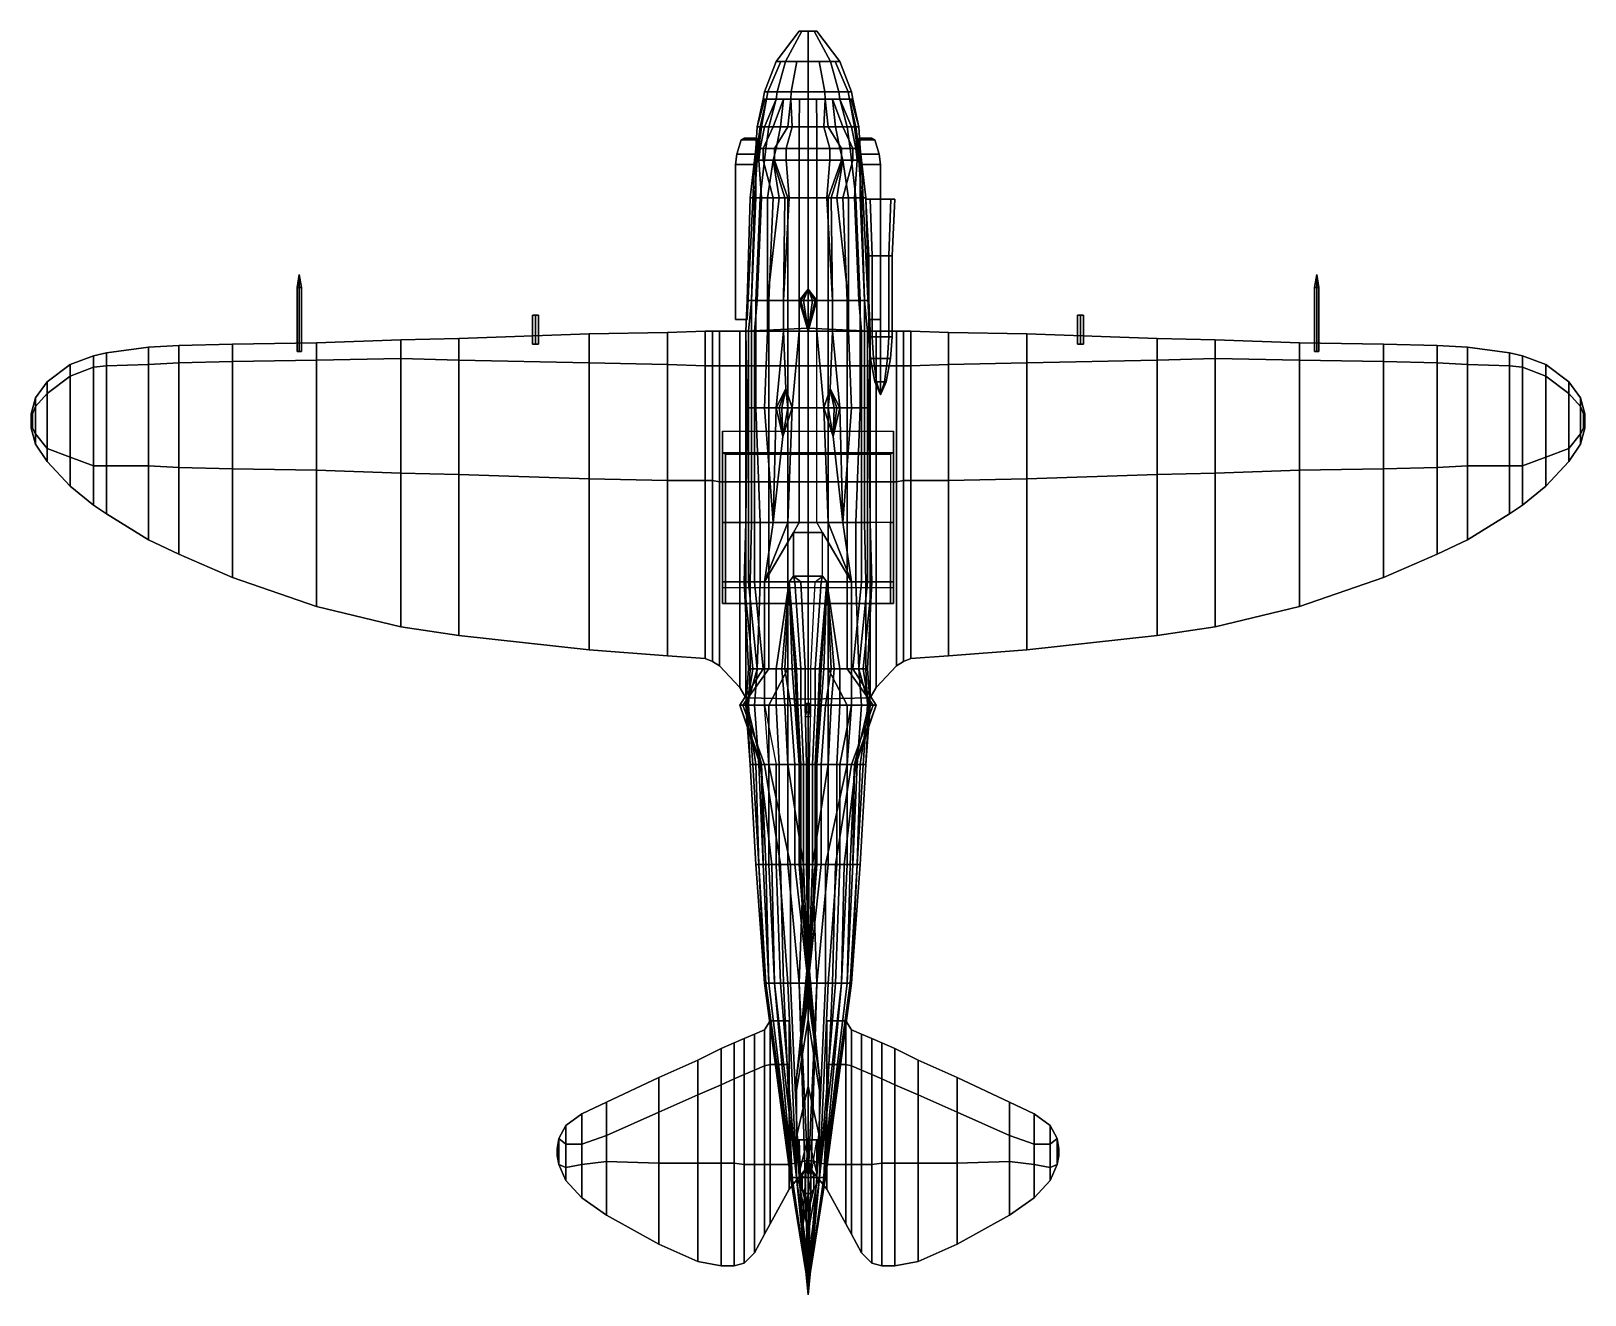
# Model space of a CAD drawing. Header units: millimetres. Extents: x -5.4 to 5.4, y -4.4 to 25.
# Drawn here: x -5.36 to 5.36, y -4.36 to 4.36 of the extents above.
import ezdxf

# ---------------------------------------------------------------- set-up
doc = ezdxf.new("R2010")
doc.units = ezdxf.units.MM
for name, color, linetype in [('h2', 7, 'Continuous'), ('prop', 1, 'Continuous'), ('w', 5, 'Continuous'), ('w2', 1, 'Continuous')]:
    doc.layers.add(name, color=color, linetype=linetype)

msp = doc.modelspace()

# ---------------------------------------------------------------- linework, layer by layer
for points in [[(-0.35, 3.7, 0.03), (-0.32, 3.7, 0.15), (-0.286, 3.89, 0.119), (-0.298, 3.89, 0.059)], [(-0.35, 3.7, -0.18), (-0.35, 3.7, 0.03), (-0.298, 3.89, 0.059), (-0.31, 3.89)], [(-0.33, 3.7, -0.24), (-0.35, 3.7, -0.18), (-0.31, 3.89), (-0.286, 3.89, -0.119)], [(-0.3, 3.7, -0.3), (-0.33, 3.7, -0.24), (-0.286, 3.89, -0.119), (-0.219, 3.89, -0.219)], [(-0.32, 3.7, 0.15), (-0.27, 3.7, 0.25), (-0.219, 3.89, 0.219), (-0.286, 3.89, 0.119)], [(-0.24, 3.7, -0.35), (-0.3, 3.7, -0.3), (-0.219, 3.89, -0.219), (-0.169, 3.89, -0.253)], [(-0.27, 3.7, 0.25), (-0.19, 3.7, 0.33), (-0.169, 3.89, 0.253), (-0.219, 3.89, 0.219)], [(-0.169, 3.89, -0.253), (-0.119, 3.89, -0.286), (-0.14, 3.7, -0.37), (-0.24, 3.7, -0.35)], [(-0.19, 3.7, 0.33), (-0.11, 3.7, 0.37), (-0.119, 3.89, 0.286), (-0.169, 3.89, 0.253)], [(-0.119, 3.89, -0.286), (0, 3.89, -0.31), (0, 3.7, -0.37), (-0.14, 3.7, -0.37)], [(-0.11, 3.7, 0.37), (-0.06, 3.7, 0.39), (-0.059, 3.89, 0.298), (-0.119, 3.89, 0.286)], [(-0.06, 3.7, 0.39), (0, 3.7, 0.39), (0, 3.89, 0.31), (-0.059, 3.89, 0.298)], [(-0.36, 3.55, 0.08), (-0.34, 3.55, 0.2), (-0.32, 3.7, 0.15), (-0.35, 3.7, 0.03)], [(-0.36, 3.55, -0.28), (-0.36, 3.55, 0.08), (-0.35, 3.7, 0.03), (-0.35, 3.7, -0.18)], [(-0.35, 3.55, -0.35), (-0.36, 3.55, -0.28), (-0.35, 3.7, -0.18), (-0.33, 3.7, -0.24)], [(-0.33, 3.55, -0.38), (-0.35, 3.55, -0.35), (-0.33, 3.7, -0.24), (-0.3, 3.7, -0.3)], [(-0.34, 3.55, 0.2), (-0.29, 3.55, 0.3), (-0.27, 3.7, 0.25), (-0.32, 3.7, 0.15)], [(-0.31, 3.55, -0.39), (-0.33, 3.55, -0.38), (-0.3, 3.7, -0.3), (-0.24, 3.7, -0.35)], [(-0.24, 3.7, -0.35), (-0.14, 3.7, -0.37), (-0.23, 3.55, -0.39), (-0.31, 3.55, -0.39)], [(-0.29, 3.55, 0.3), (-0.22, 3.55, 0.37), (-0.19, 3.7, 0.33), (-0.27, 3.7, 0.25)], [(-0.14, 3.7, -0.37), (0, 3.7, -0.37), (0, 3.55, -0.4), (-0.23, 3.55, -0.39)], [(-0.22, 3.55, 0.37), (-0.15, 3.55, 0.42), (-0.11, 3.7, 0.37), (-0.19, 3.7, 0.33)], [(-0.15, 3.55, 0.42), (-0.06, 3.55, 0.45), (-0.06, 3.7, 0.39), (-0.11, 3.7, 0.37)], [(-0.06, 3.55, 0.45), (0, 3.55, 0.45), (0, 3.7, 0.39), (-0.06, 3.7, 0.39)], [(-0.37, 3.47, 0.08), (-0.35, 3.47, 0.2), (-0.34, 3.55, 0.2), (-0.36, 3.55, 0.08)], [(-0.37, 3.47, -0.35), (-0.37, 3.47, 0.08), (-0.36, 3.55, 0.08), (-0.36, 3.55, -0.28)], [(-0.36, 3.47, -0.39), (-0.37, 3.47, -0.35), (-0.36, 3.55, -0.28), (-0.35, 3.55, -0.35)], [(-0.34, 3.47, -0.4), (-0.36, 3.47, -0.39), (-0.35, 3.55, -0.35), (-0.33, 3.55, -0.38)], [(-0.35, 3.47, 0.2), (-0.3, 3.47, 0.3), (-0.29, 3.55, 0.3), (-0.34, 3.55, 0.2)], [(-0.31, 3.47, -0.41), (-0.34, 3.47, -0.4), (-0.33, 3.55, -0.38), (-0.31, 3.55, -0.39)], [(-0.31, 3.55, -0.39), (-0.23, 3.55, -0.39), (-0.23, 3.47, -0.42), (-0.31, 3.47, -0.41)], [(-0.3, 3.47, 0.3), (-0.24, 3.47, 0.37), (-0.22, 3.55, 0.37), (-0.29, 3.55, 0.3)], [(-0.24, 3.47, 0.37), (-0.15, 3.47, 0.44), (-0.15, 3.55, 0.42), (-0.22, 3.55, 0.37)], [(-0.23, 3.55, -0.39), (0, 3.55, -0.4), (0, 3.47, -0.42), (-0.23, 3.47, -0.42)], [(-0.15, 3.47, 0.44), (-0.06, 3.47, 0.47), (-0.06, 3.55, 0.45), (-0.15, 3.55, 0.42)], [(-0.06, 3.47, 0.47), (0, 3.47, 0.47), (0, 3.55, 0.45), (-0.06, 3.55, 0.45)], [(-0.4, 3.21, 0.05), (-0.37, 3.21, 0.2), (-0.35, 3.47, 0.2), (-0.37, 3.47, 0.08)], [(-0.36, 3.21, -0.44), (-0.4, 3.21, -0.38), (-0.37, 3.47, -0.35), (-0.36, 3.47, -0.39)], [(-0.4, 3.21, -0.38), (-0.4, 3.21, 0.05), (-0.37, 3.47, 0.08), (-0.37, 3.47, -0.35)], [(-0.37, 3.21, 0.2), (-0.33, 3.21, 0.31), (-0.3, 3.47, 0.3), (-0.35, 3.47, 0.2)], [(-0.32, 3.21, -0.45), (-0.36, 3.21, -0.44), (-0.36, 3.47, -0.39), (-0.34, 3.47, -0.4)], [(-0.24, 3.21, -0.46), (-0.32, 3.21, -0.45), (-0.34, 3.47, -0.4), (-0.31, 3.47, -0.41)], [(-0.33, 3.21, 0.31), (-0.28, 3.21, 0.38), (-0.24, 3.47, 0.37), (-0.3, 3.47, 0.3)], [(-0.31, 3.47, -0.41), (-0.23, 3.47, -0.42), (-0.14, 3.21, -0.47), (-0.24, 3.21, -0.46)], [(-0.28, 3.21, 0.38), (-0.2, 3.21, 0.45), (-0.24, 3.47, 0.37)], [(-0.16, 3.21, 0.45), (-0.13, 3.21, 0.49), (-0.15, 3.47, 0.44), (-0.24, 3.47, 0.37)], [(-0.2, 3.21, 0.45), (-0.16, 3.21, 0.45), (-0.24, 3.47, 0.37)], [(-0.23, 3.47, -0.42), (0, 3.47, -0.42), (0, 3.21, -0.47), (-0.14, 3.21, -0.47)], [(-0.13, 3.21, 0.49), (-0.06, 3.21, 0.51), (-0.06, 3.47, 0.47), (-0.15, 3.47, 0.44)], [(-0.06, 3.21, 0.51), (0, 3.21, 0.52), (0, 3.47, 0.47), (-0.06, 3.47, 0.47)], [(-0.42, 2.5, 0.13), (-0.39, 2.5, 0.26), (-0.37, 3.21, 0.2), (-0.4, 3.21, 0.05)], [(-0.42, 2.5, -0.36), (-0.42, 2.5, 0.13), (-0.4, 3.21, 0.05), (-0.4, 3.21, -0.38)], [(-0.39, 2.5, -0.42), (-0.42, 2.5, -0.36), (-0.4, 3.21, -0.38), (-0.36, 3.21, -0.44)], [(-0.39, 2.5, 0.26), (-0.36, 2.5, 0.35), (-0.33, 3.21, 0.31), (-0.37, 3.21, 0.2)], [(-0.35, 2.5, -0.45), (-0.39, 2.5, -0.42), (-0.36, 3.21, -0.44), (-0.32, 3.21, -0.45)], [(-0.36, 2.5, 0.35), (-0.28, 2.5, 0.46), (-0.28, 3.21, 0.38), (-0.33, 3.21, 0.31)], [(-0.27, 2.5, -0.49), (-0.35, 2.5, -0.45), (-0.32, 3.21, -0.45), (-0.24, 3.21, -0.46)], [(-0.28, 2.5, 0.46), (-0.17, 2.5, 0.55), (-0.16, 3.21, 0.45), (-0.2, 3.21, 0.45)], [(-0.28, 2.5, 0.46), (-0.28, 2.5, 0.46), (-0.2, 3.21, 0.45), (-0.28, 3.21, 0.38)], [(-0.24, 3.21, -0.46), (-0.14, 3.21, -0.47), (-0.14, 2.5, -0.52), (-0.27, 2.5, -0.49)], [(-0.17, 2.5, 0.55), (-0.17, 2.5, 0.55), (-0.13, 3.21, 0.49), (-0.16, 3.21, 0.45)], [(-0.17, 2.5, 0.55), (-0.06, 2.5, 0.58), (-0.06, 3.21, 0.51), (-0.13, 3.21, 0.49)], [(-0.14, 3.21, -0.47), (0, 3.21, -0.47), (0, 2.5, -0.53), (-0.14, 2.5, -0.52)], [(-0.06, 2.5, 0.58), (0, 2.58, 0.573), (0, 3.21, 0.52), (-0.06, 3.21, 0.51)], [(0.429, 3.2, 0.191), (0.4, 3.2, 0.12), (0.42, 2.81, 0.12), (0.443, 2.81, 0.177)], [(0.4, 3.2, 0.12), (0.429, 3.2, 0.049), (0.443, 2.81, 0.063), (0.42, 2.81, 0.12)], [(0.571, 3.2, 0.191), (0.4, 3.2, 0.12), (0.429, 3.2, 0.191), (0.5, 3.2, 0.22)], [(0.6, 3.2, 0.12), (0.429, 3.2, 0.049), (0.4, 3.2, 0.12), (0.571, 3.2, 0.191)], [(0.5, 3.2, 0.22), (0.429, 3.2, 0.191), (0.443, 2.81, 0.177), (0.5, 2.81, 0.2)], [(0.429, 3.2, 0.049), (0.5, 3.2, 0.02), (0.5, 2.81, 0.04), (0.443, 2.81, 0.063)], [(0.571, 3.2, 0.049), (0.5, 3.2, 0.02), (0.429, 3.2, 0.049), (0.6, 3.2, 0.12)], [(0.571, 3.2, 0.191), (0.5, 3.2, 0.22), (0.5, 2.81, 0.2), (0.557, 2.81, 0.177)], [(0.5, 3.2, 0.02), (0.571, 3.2, 0.049), (0.557, 2.81, 0.063), (0.5, 2.81, 0.04)], [(0.6, 3.2, 0.12), (0.571, 3.2, 0.191), (0.557, 2.81, 0.177), (0.58, 2.81, 0.12)], [(0.571, 3.2, 0.049), (0.6, 3.2, 0.12), (0.58, 2.81, 0.12), (0.557, 2.81, 0.063)], [(0.443, 2.81, 0.177), (0.42, 2.81, 0.12), (0.42, 2.25, 0.12), (0.443, 2.25, 0.177)], [(0.42, 2.81, 0.12), (0.443, 2.81, 0.063), (0.443, 2.25, 0.063), (0.42, 2.25, 0.12)], [(0.5, 2.81, 0.2), (0.443, 2.81, 0.177), (0.443, 2.25, 0.177), (0.5, 2.25, 0.2)], [(0.443, 2.81, 0.063), (0.5, 2.81, 0.04), (0.5, 2.25, 0.04), (0.443, 2.25, 0.063)], [(0.557, 2.81, 0.177), (0.5, 2.81, 0.2), (0.5, 2.25, 0.2), (0.557, 2.25, 0.177)], [(0.5, 2.81, 0.04), (0.557, 2.81, 0.063), (0.557, 2.25, 0.063), (0.5, 2.25, 0.04)], [(0.58, 2.81, 0.12), (0.557, 2.81, 0.177), (0.557, 2.25, 0.177), (0.58, 2.25, 0.12)], [(0.557, 2.81, 0.063), (0.58, 2.81, 0.12), (0.58, 2.25, 0.12), (0.557, 2.25, 0.063)], [(-0.05, 2.5, 0.6), (-0.05, 2.5, 0.6), (0, 2.58, 0.573), (-0.06, 2.5, 0.58)], [(-0.03, 2.5, 0.61), (-0.03, 2.5, 0.61), (0, 2.58, 0.573), (-0.05, 2.5, 0.6)], [(0, 2.5, 0.61), (0, 2.5, 0.61), (0, 2.58, 0.573), (-0.03, 2.5, 0.61)], [(-0.43, 2.29, 0.14), (-0.39, 2.29, 0.3), (-0.39, 2.5, 0.26), (-0.42, 2.5, 0.13)], [(-0.43, 2.29, -0.35), (-0.43, 2.29, 0.14), (-0.42, 2.5, 0.13), (-0.42, 2.5, -0.36)], [(-0.41, 2.29, -0.41), (-0.43, 2.29, -0.35), (-0.42, 2.5, -0.36), (-0.39, 2.5, -0.42)], [(-0.37, 2.29, -0.45), (-0.41, 2.29, -0.41), (-0.39, 2.5, -0.42), (-0.35, 2.5, -0.45)], [(-0.39, 2.29, 0.3), (-0.36, 2.29, 0.36), (-0.36, 2.5, 0.35), (-0.39, 2.5, 0.26)], [(-0.27, 2.29, -0.5), (-0.37, 2.29, -0.45), (-0.35, 2.5, -0.45), (-0.27, 2.5, -0.49)], [(-0.36, 2.29, 0.36), (-0.28, 2.29, 0.47), (-0.28, 2.5, 0.46), (-0.36, 2.5, 0.35)], [(-0.28, 2.29, 0.47), (-0.17, 2.29, 0.55), (-0.17, 2.5, 0.55), (-0.28, 2.5, 0.46)], [(-0.27, 2.5, -0.49), (-0.14, 2.5, -0.52), (-0.14, 2.29, -0.53), (-0.27, 2.29, -0.5)], [(-0.17, 2.29, 0.55), (-0.06, 2.29, 0.59), (-0.06, 2.5, 0.58), (-0.17, 2.5, 0.55)], [(-0.14, 2.5, -0.52), (0, 2.5, -0.53), (0, 2.29, -0.54), (-0.14, 2.29, -0.53)], [(0, 2.29, 0.59), (0, 2.29, 0.59), (-0.05, 2.5, 0.6), (-0.06, 2.5, 0.58)], [(-0.06, 2.29, 0.59), (0, 2.29, 0.59), (-0.06, 2.5, 0.58)], [(0, 2.29, 0.59), (0, 2.29, 0.59), (-0.03, 2.5, 0.61), (-0.05, 2.5, 0.6)], [(0, 2.29, 0.59), (0, 2.29, 0.59), (0, 2.5, 0.61), (-0.03, 2.5, 0.61)], [(-0.42, 1.76, 0.16), (-0.39, 1.76, 0.28), (-0.39, 2.29, 0.3), (-0.43, 2.29, 0.14)], [(-0.43, 1.76, -0.37), (-0.42, 1.76, 0.16), (-0.43, 2.29, 0.14), (-0.43, 2.29, -0.35)], [(-0.41, 1.76, -0.43), (-0.43, 1.76, -0.37), (-0.43, 2.29, -0.35), (-0.41, 2.29, -0.41)], [(-0.37, 1.76, -0.5), (-0.41, 1.76, -0.43), (-0.41, 2.29, -0.41), (-0.37, 2.29, -0.45)], [(-0.39, 1.76, 0.28), (-0.36, 1.76, 0.36), (-0.36, 2.29, 0.36), (-0.39, 2.29, 0.3)], [(-0.27, 1.76, -0.53), (-0.37, 1.76, -0.5), (-0.37, 2.29, -0.45), (-0.27, 2.29, -0.5)], [(-0.36, 1.76, 0.36), (-0.3, 1.76, 0.45), (-0.28, 2.29, 0.47), (-0.36, 2.29, 0.36)], [(-0.3, 1.76, 0.45), (-0.22, 1.76, 0.53), (-0.17, 2.29, 0.55), (-0.28, 2.29, 0.47)], [(-0.27, 2.29, -0.5), (-0.14, 2.29, -0.53), (-0.14, 1.76, -0.55), (-0.27, 1.76, -0.53)], [(-0.22, 1.76, 0.53), (-0.153, 1.892, 0.56), (-0.17, 2.29, 0.55)], [(-0.153, 1.892, 0.56), (-0.11, 1.76, 0.59), (-0.06, 2.29, 0.59), (-0.17, 2.29, 0.55)], [(-0.14, 2.29, -0.53), (0, 2.29, -0.54), (0, 1.76, -0.56), (-0.14, 1.76, -0.55)], [(-0.11, 1.76, 0.59), (-0.06, 1.76, 0.6), (-0.06, 2.29, 0.59)], [(-0.06, 1.76, 0.6), (0.06, 1.76, 0.6), (0.06, 2.29, 0.59), (-0.06, 2.29, 0.59)], [(0.431, 2.1, 0.12), (0.42, 2.25, 0.12), (0.443, 2.25, 0.063), (0.451, 2.1, 0.071)], [(0.451, 2.1, 0.169), (0.443, 2.25, 0.177), (0.42, 2.25, 0.12), (0.431, 2.1, 0.12)], [(0.451, 2.1, 0.071), (0.443, 2.25, 0.063), (0.5, 2.25, 0.04), (0.5, 2.1, 0.051)], [(0.5, 2.1, 0.189), (0.5, 2.25, 0.2), (0.443, 2.25, 0.177), (0.451, 2.1, 0.169)], [(0.5, 2.1, 0.051), (0.5, 2.25, 0.04), (0.557, 2.25, 0.063), (0.549, 2.1, 0.071)], [(0.549, 2.1, 0.169), (0.557, 2.25, 0.177), (0.5, 2.25, 0.2), (0.5, 2.1, 0.189)], [(0.549, 2.1, 0.071), (0.557, 2.25, 0.063), (0.58, 2.25, 0.12), (0.569, 2.1, 0.12)], [(0.569, 2.1, 0.12), (0.58, 2.25, 0.12), (0.557, 2.25, 0.177), (0.549, 2.1, 0.169)], [(0.46, 1.94, 0.12), (0.431, 2.1, 0.12), (0.451, 2.1, 0.071), (0.472, 1.94, 0.092)], [(0.472, 1.94, 0.148), (0.451, 2.1, 0.169), (0.431, 2.1, 0.12), (0.46, 1.94, 0.12)], [(0.472, 1.94, 0.092), (0.451, 2.1, 0.071), (0.5, 2.1, 0.051), (0.5, 1.94, 0.08)], [(0.5, 1.94, 0.16), (0.5, 2.1, 0.189), (0.451, 2.1, 0.169), (0.472, 1.94, 0.148)], [(0.5, 1.94, 0.08), (0.5, 2.1, 0.051), (0.549, 2.1, 0.071), (0.528, 1.94, 0.092)], [(0.528, 1.94, 0.148), (0.549, 2.1, 0.169), (0.5, 2.1, 0.189), (0.5, 1.94, 0.16)], [(0.528, 1.94, 0.092), (0.549, 2.1, 0.071), (0.569, 2.1, 0.12), (0.54, 1.94, 0.12)], [(0.54, 1.94, 0.12), (0.569, 2.1, 0.12), (0.549, 2.1, 0.169), (0.528, 1.94, 0.148)], [(0.5, 1.85, 0.12), (0.46, 1.94, 0.12), (0.472, 1.94, 0.092), (0.5, 1.85, 0.12)], [(0.5, 1.85, 0.12), (0.472, 1.94, 0.148), (0.46, 1.94, 0.12), (0.5, 1.85, 0.12)], [(0.5, 1.85, 0.12), (0.472, 1.94, 0.092), (0.5, 1.94, 0.08), (0.5, 1.85, 0.12)], [(0.5, 1.85, 0.12), (0.5, 1.94, 0.16), (0.472, 1.94, 0.148), (0.5, 1.85, 0.12)], [(0.5, 1.85, 0.12), (0.5, 1.94, 0.08), (0.528, 1.94, 0.092), (0.5, 1.85, 0.12)], [(0.5, 1.85, 0.12), (0.528, 1.94, 0.092), (0.54, 1.94, 0.12), (0.5, 1.85, 0.12)], [(0.5, 1.85, 0.12), (0.54, 1.94, 0.12), (0.528, 1.94, 0.148), (0.5, 1.85, 0.12)], [(0.5, 1.85, 0.12), (0.528, 1.94, 0.148), (0.5, 1.94, 0.16), (0.5, 1.85, 0.12)], [(-0.22, 1.76, 0.53), (-0.2, 1.76, 0.59), (-0.153, 1.892, 0.56)], [(-0.2, 1.76, 0.59), (-0.18, 1.76, 0.62), (-0.153, 1.892, 0.56)], [(-0.18, 1.76, 0.62), (-0.14, 1.76, 0.62), (-0.153, 1.892, 0.56)], [(-0.14, 1.76, 0.62), (-0.11, 1.76, 0.59), (-0.153, 1.892, 0.56)], [(-0.43, 0.97, -0.37), (-0.43, 0.97, 0.16), (-0.42, 1.76, 0.16), (-0.43, 1.76, -0.37)], [(-0.43, 0.97, 0.16), (-0.39, 0.97, 0.31), (-0.39, 1.76, 0.28), (-0.42, 1.76, 0.16)], [(-0.41, 0.97, -0.43), (-0.43, 0.97, -0.37), (-0.43, 1.76, -0.37), (-0.41, 1.76, -0.43)], [(-0.37, 0.97, -0.5), (-0.41, 0.97, -0.43), (-0.41, 1.76, -0.43), (-0.37, 1.76, -0.5)], [(-0.39, 0.97, 0.31), (-0.33, 0.97, 0.43), (-0.36, 1.76, 0.36), (-0.39, 1.76, 0.28)], [(-0.27, 0.97, -0.53), (-0.37, 0.97, -0.5), (-0.37, 1.76, -0.5), (-0.27, 1.76, -0.53)], [(-0.33, 0.97, 0.43), (-0.24, 0.97, 0.53), (-0.3, 1.76, 0.45), (-0.36, 1.76, 0.36)], [(-0.24, 0.97, 0.53), (-0.24, 0.97, 0.53), (-0.22, 1.76, 0.53), (-0.3, 1.76, 0.45)], [(-0.27, 1.76, -0.53), (-0.14, 1.76, -0.55), (-0.14, 0.97, -0.55), (-0.27, 0.97, -0.53)], [(-0.24, 0.97, 0.53), (-0.14, 0.97, 0.59), (-0.11, 1.76, 0.59), (-0.173, 1.562, 0.56)], [(-0.24, 0.97, 0.53), (-0.24, 0.97, 0.53), (-0.173, 1.562, 0.56), (-0.22, 1.76, 0.53)], [(-0.173, 1.562, 0.56), (-0.173, 1.562, 0.56), (-0.2, 1.76, 0.59), (-0.22, 1.76, 0.53)], [(-0.173, 1.562, 0.56), (-0.173, 1.562, 0.56), (-0.18, 1.76, 0.62), (-0.2, 1.76, 0.59)], [(-0.173, 1.562, 0.56), (-0.173, 1.562, 0.56), (-0.14, 1.76, 0.62), (-0.18, 1.76, 0.62)], [(-0.173, 1.562, 0.56), (-0.173, 1.562, 0.56), (-0.11, 1.76, 0.59), (-0.14, 1.76, 0.62)], [(-0.14, 0.97, 0.59), (-0.06, 0.97, 0.61), (-0.06, 1.76, 0.6), (-0.11, 1.76, 0.59)], [(-0.14, 1.76, -0.55), (0, 1.76, -0.56), (0, 0.97, -0.56), (-0.14, 0.97, -0.55)], [(-0.06, 0.97, 0.61), (0.06, 0.97, 0.61), (0.06, 1.76, 0.6), (-0.06, 1.76, 0.6)], [(-0.59, 1.6, -0.5), (-0.59, 1.45, -0.68), (-0.59, 0.97, -0.7), (-0.59, 0.97, -0.5)], [(-0.59, 1.6, -0.5), (0.59, 1.6, -0.5), (0.59, 1.45, -0.68), (-0.59, 1.45, -0.68)], [(-0.59, 1.45, -0.68), (-0.57, 1.44, -0.7), (-0.57, 0.97, -0.72), (-0.59, 0.97, -0.7)], [(-0.59, 1.45, -0.68), (0.59, 1.45, -0.68), (0.57, 1.44, -0.7), (-0.57, 1.44, -0.7)], [(-0.57, 1.44, -0.7), (0.57, 1.44, -0.7), (0.57, 0.97, -0.72), (-0.57, 0.97, -0.72)], [(-0.59, 0.97, -0.5), (-0.59, 0.97, -0.7), (-0.59, 0.56, -0.67), (-0.59, 0.56, -0.44)], [(-0.59, 0.97, -0.7), (-0.57, 0.97, -0.72), (-0.57, 0.56, -0.68), (-0.59, 0.56, -0.67)], [(-0.57, 0.97, -0.72), (0, 0.97, -0.72), (0, 0.56, -0.7), (-0.57, 0.56, -0.68)], [(-0.44, 0.56, -0.38), (-0.44, 0.56, 0.13), (-0.43, 0.97, 0.16), (-0.43, 0.97, -0.37)], [(-0.44, 0.56, 0.13), (-0.4, 0.56, 0.3), (-0.39, 0.97, 0.31), (-0.43, 0.97, 0.16)], [(-0.41, 0.56, -0.44), (-0.44, 0.56, -0.38), (-0.43, 0.97, -0.37), (-0.41, 0.97, -0.43)], [(-0.37, 0.56, -0.51), (-0.41, 0.56, -0.44), (-0.41, 0.97, -0.43), (-0.37, 0.97, -0.5)], [(-0.4, 0.56, 0.3), (-0.33, 0.56, 0.42), (-0.33, 0.97, 0.43), (-0.39, 0.97, 0.31)], [(-0.27, 0.56, -0.54), (-0.37, 0.56, -0.51), (-0.37, 0.97, -0.5), (-0.27, 0.97, -0.53)], [(-0.33, 0.56, 0.42), (-0.3, 0.56, 0.45), (-0.24, 0.97, 0.53), (-0.33, 0.97, 0.43)], [(-0.3, 0.56, 0.45), (-0.3, 0.56, 0.45), (-0.14, 0.97, 0.59), (-0.24, 0.97, 0.53)], [(-0.3, 0.56, 0.45), (-0.1, 0.9, 0.61), (-0.06, 0.97, 0.61), (-0.14, 0.97, 0.59)], [(-0.27, 0.97, -0.53), (-0.14, 0.97, -0.55), (-0.14, 0.56, -0.56), (-0.27, 0.56, -0.54)], [(-0.14, 0.97, -0.55), (0, 0.97, -0.56), (0, 0.56, -0.57), (-0.14, 0.56, -0.56)], [(-0.1, 0.9, 0.61), (0.1, 0.9, 0.61), (0.06, 0.97, 0.61), (-0.06, 0.97, 0.61)], [(-0.59, 0.56, -0.44), (-0.59, 0.56, -0.67), (-0.59, 0.41, -0.58), (-0.59, 0.52, -0.43)], [(-0.59, 0.56, -0.67), (-0.57, 0.56, -0.68), (-0.57, 0.41, -0.6), (-0.59, 0.41, -0.58)], [(-0.57, 0.56, -0.68), (0, 0.56, -0.7), (0, 0.41, -0.61), (-0.57, 0.41, -0.6)], [(-0.35, -0.04, -0.41), (-0.38, -0.04, -0.32), (-0.44, 0.56, -0.38), (-0.41, 0.56, -0.44)], [(-0.38, -0.04, -0.32), (-0.41, -0.04, 0.15), (-0.44, 0.56, 0.13), (-0.44, 0.56, -0.38)], [(-0.41, -0.04, 0.15), (-0.4, -0.04, 0.22), (-0.4, 0.56, 0.3), (-0.44, 0.56, 0.13)], [(-0.31, -0.04, -0.46), (-0.35, -0.04, -0.41), (-0.41, 0.56, -0.44), (-0.37, 0.56, -0.51)], [(-0.4, -0.04, 0.22), (-0.35, -0.04, 0.36), (-0.33, 0.56, 0.42), (-0.4, 0.56, 0.3)], [(-0.27, -0.04, -0.48), (-0.31, -0.04, -0.46), (-0.37, 0.56, -0.51), (-0.27, 0.56, -0.54)], [(-0.35, -0.04, 0.36), (-0.3, -0.04, 0.45), (-0.3, 0.56, 0.45), (-0.33, 0.56, 0.42)], [(-0.27, 0.56, -0.54), (-0.14, 0.56, -0.56), (-0.14, -0.04, -0.5), (-0.27, -0.04, -0.48)], [(-0.14, 0.56, -0.56), (0, 0.56, -0.57), (0, -0.04, -0.51), (-0.14, -0.04, -0.5)], [(-0.47, -0.29, -0.4), (-0.42, -0.29, -0.16), (-0.35, -0.04, -0.41), (-0.31, -0.04, -0.46)], [(-0.45, -0.29, -0.43), (-0.47, -0.29, -0.4), (-0.31, -0.04, -0.46), (-0.27, -0.04, -0.48)], [(-0.27, -0.04, -0.48), (-0.14, -0.04, -0.5), (-0.27, -0.29, -0.44), (-0.45, -0.29, -0.43)], [(-0.42, -0.29, -0.01), (-0.43, -0.29, 0.19), (-0.41, -0.04, 0.15), (-0.38, -0.04, -0.32)], [(-0.43, -0.29, 0.19), (-0.41, -0.29, 0.26), (-0.4, -0.04, 0.22), (-0.41, -0.04, 0.15)], [(-0.42, -0.29, -0.16), (-0.42, -0.29, -0.01), (-0.38, -0.04, -0.32), (-0.35, -0.04, -0.41)], [(-0.41, -0.29, 0.26), (-0.37, -0.29, 0.36), (-0.35, -0.04, 0.36), (-0.4, -0.04, 0.22)], [(-0.37, -0.29, 0.36), (-0.3, -0.29, 0.45), (-0.3, -0.04, 0.45), (-0.35, -0.04, 0.36)], [(-0.14, -0.04, -0.5), (-0.14, -0.04, -0.5), (-0.14, -0.29, -0.45), (-0.27, -0.29, -0.44)], [(-0.14, -0.04, -0.5), (0, -0.04, -0.51), (0, -0.29, -0.46), (-0.14, -0.29, -0.45)], [(-0.3, -0.7, -0.4), (-0.33, -0.7, -0.36), (-0.47, -0.29, -0.4), (-0.45, -0.29, -0.43)], [(-0.32, -0.7, -0.24), (-0.32, -0.7, -0.21), (-0.42, -0.29, -0.16), (-0.47, -0.29, -0.4)], [(-0.33, -0.7, -0.3), (-0.32, -0.7, -0.24), (-0.47, -0.29, -0.4)], [(-0.33, -0.7, -0.36), (-0.33, -0.7, -0.3), (-0.47, -0.29, -0.4)], [(-0.27, -0.7, -0.4), (-0.3, -0.7, -0.4), (-0.45, -0.29, -0.43), (-0.27, -0.29, -0.44)], [(-0.4, -0.7, 0.06), (-0.4, -0.7, 0.19), (-0.43, -0.29, 0.19), (-0.42, -0.29, -0.01)], [(-0.4, -0.7, 0.19), (-0.38, -0.7, 0.26), (-0.41, -0.29, 0.26), (-0.43, -0.29, 0.19)], [(-0.36, -0.7, -0.11), (-0.4, -0.7, 0.06), (-0.42, -0.29, -0.01), (-0.42, -0.29, -0.16)], [(-0.32, -0.7, -0.21), (-0.36, -0.7, -0.11), (-0.42, -0.29, -0.16)], [(-0.38, -0.7, 0.26), (-0.34, -0.7, 0.36), (-0.37, -0.29, 0.36), (-0.41, -0.29, 0.26)], [(-0.34, -0.7, 0.36), (-0.27, -0.7, 0.45), (-0.3, -0.29, 0.45), (-0.37, -0.29, 0.36)], [(-0.27, -0.29, -0.44), (-0.14, -0.29, -0.45), (-0.14, -0.7, -0.41), (-0.27, -0.7, -0.4)], [(-0.14, -0.29, -0.45), (0, -0.29, -0.46), (0, -0.7, -0.43), (-0.14, -0.7, -0.41)], [(-0.02, -0.28, 0.83), (-0.02, -0.37, 0.81), (-0.01, -0.34, 1.38), (-0.01, -0.28, 1.38)], [(0.01, -0.28, 1.38), (0.02, -0.28, 0.83), (-0.02, -0.28, 0.83), (-0.01, -0.28, 1.38)], [(-0.01, -0.28, 1.38), (-0.01, -0.34, 1.38), (0.01, -0.34, 1.38), (0.01, -0.28, 1.38)], [(0.01, -0.34, 1.38), (0.02, -0.37, 0.81), (0.02, -0.28, 0.83), (0.01, -0.28, 1.38)], [(-0.01, -0.34, 1.38), (-0.02, -0.37, 0.81), (0.02, -0.37, 0.81), (0.01, -0.34, 1.38)], [(0, -0.34, 1.34), (0, -3.55, 1.63), (0, -3.55, 1.64), (0, -0.34, 1.35)], [(0, -0.34, 1.35), (0, -3.55, 1.64), (0, -3.55, 1.63), (0, -0.34, 1.34)], [(-0.36, -1.39, 0.18), (-0.34, -1.39, 0.26), (-0.38, -0.7, 0.26), (-0.4, -0.7, 0.19)], [(-0.34, -1.39, -0.03), (-0.36, -1.39, 0.05), (-0.4, -0.7, 0.06), (-0.36, -0.7, -0.11)], [(-0.36, -1.39, 0.05), (-0.36, -1.39, 0.18), (-0.4, -0.7, 0.19), (-0.4, -0.7, 0.06)], [(-0.34, -1.39, 0.26), (-0.31, -1.39, 0.32), (-0.34, -0.7, 0.36), (-0.38, -0.7, 0.26)], [(-0.31, -1.39, -0.13), (-0.34, -1.39, -0.03), (-0.36, -0.7, -0.11), (-0.32, -0.7, -0.21)], [(-0.31, -1.39, 0.32), (-0.27, -1.39, 0.38), (-0.27, -0.7, 0.45), (-0.34, -0.7, 0.36)], [(-0.19, -1.39, -0.28), (-0.25, -1.39, -0.22), (-0.33, -0.7, -0.36), (-0.3, -0.7, -0.4)], [(-0.25, -1.39, -0.22), (-0.25, -1.39, -0.22), (-0.33, -0.7, -0.3), (-0.33, -0.7, -0.36)], [(-0.25, -1.39, -0.22), (-0.29, -1.39, -0.16), (-0.32, -0.7, -0.24), (-0.33, -0.7, -0.3)], [(-0.29, -1.39, -0.16), (-0.31, -1.39, -0.13), (-0.32, -0.7, -0.21), (-0.32, -0.7, -0.24)], [(-0.12, -1.39, -0.32), (-0.19, -1.39, -0.28), (-0.3, -0.7, -0.4), (-0.27, -0.7, -0.4)], [(-0.27, -0.7, -0.4), (-0.14, -0.7, -0.41), (-0.03, -1.39, -0.35), (-0.12, -1.39, -0.32)], [(-0.14, -0.7, -0.41), (0, -0.7, -0.43), (0, -1.39, -0.35), (-0.03, -1.39, -0.35)], [(-0.3, -2.21, 0.14), (-0.29, -2.21, 0.18), (-0.34, -1.39, 0.26), (-0.36, -1.39, 0.18)], [(-0.3, -2.21, 0.05), (-0.3, -2.21, 0.14), (-0.36, -1.39, 0.18), (-0.36, -1.39, 0.05)], [(-0.3, -2.21, 0.05), (-0.3, -2.21, 0.05), (-0.36, -1.39, 0.05), (-0.34, -1.39, -0.03)], [(-0.27, -2.21, -0.04), (-0.3, -2.21, 0.05), (-0.34, -1.39, -0.03), (-0.31, -1.39, -0.13)], [(-0.29, -2.21, 0.18), (-0.27, -2.21, 0.25), (-0.31, -1.39, 0.32), (-0.34, -1.39, 0.26)], [(-0.27, -2.21, -0.04), (-0.27, -2.21, -0.04), (-0.31, -1.39, -0.13), (-0.29, -1.39, -0.16)], [(-0.27, -2.21, 0.25), (-0.23, -2.21, 0.31), (-0.27, -1.39, 0.38), (-0.31, -1.39, 0.32)], [(-0.23, -2.21, -0.12), (-0.27, -2.21, -0.04), (-0.29, -1.39, -0.16), (-0.25, -1.39, -0.22)], [(-0.17, -2.21, -0.18), (-0.23, -2.21, -0.12), (-0.25, -1.39, -0.22), (-0.19, -1.39, -0.28)], [(-0.12, -2.21, -0.22), (-0.17, -2.21, -0.18), (-0.19, -1.39, -0.28), (-0.12, -1.39, -0.32)], [(-0.12, -1.39, -0.32), (-0.03, -1.39, -0.35), (-0.06, -2.21, -0.24), (-0.12, -2.21, -0.22)], [(-0.03, -1.39, -0.35), (0, -1.39, -0.35), (0, -2.21, -0.24), (-0.06, -2.21, -0.24)], [(0, -2.11, 0.44), (0, -2, 0.39), (-0.08, -2.86, 0.3), (-0.08, -2.86, 0.44)], [(0.08, -2.86, 0.44), (0.08, -2.86, 0.3), (0, -2, 0.39), (0, -2.11, 0.44)], [(0, -2.18, 0.46), (0, -2.11, 0.44), (-0.08, -2.86, 0.44), (-0.08, -2.86, 0.46)], [(0.08, -2.86, 0.46), (0.08, -2.86, 0.44), (0, -2.11, 0.44), (0, -2.18, 0.46)], [(-0.11, -3.55, 0.04), (-0.11, -3.55, 0.04), (-0.3, -2.21, 0.05), (-0.27, -2.21, -0.04)], [(-0.11, -3.55, 0.04), (-0.12, -3.55, 0.2), (-0.3, -2.21, 0.14), (-0.3, -2.21, 0.05)], [(-0.12, -3.55, 0.2), (-0.11, -3.55, 0.22), (-0.29, -2.21, 0.18), (-0.3, -2.21, 0.14)], [(-0.11, -3.55, 0.22), (-0.11, -3.55, 0.22), (-0.27, -2.21, 0.25), (-0.29, -2.21, 0.18)], [(-0.11, -3.55, 0.04), (-0.11, -3.55, 0.04), (-0.27, -2.21, -0.04), (-0.23, -2.21, -0.12)], [(-0.11, -3.55, 0.04), (-0.11, -3.55, 0.04), (-0.23, -2.21, -0.12), (-0.17, -2.21, -0.18)], [(-0.06, -3.55, -0.01), (-0.11, -3.55, 0.04), (-0.17, -2.21, -0.18), (-0.12, -2.21, -0.22)], [(-0.02, -3.55, -0.02), (-0.06, -3.55, -0.01), (-0.12, -2.21, -0.22), (-0.06, -2.21, -0.24)], [(0, -2.22, 0.48), (0, -2.18, 0.46), (-0.08, -2.86, 0.46), (-0.08, -2.86, 0.48)], [(0, -2.3, 0.55), (0, -2.22, 0.48), (-0.08, -2.86, 0.48), (-0.08, -2.86, 0.55)], [(-0.06, -2.21, -0.24), (0, -2.21, -0.24), (0, -3.55, -0.02), (-0.02, -3.55, -0.02)], [(0.08, -2.86, 0.48), (0.08, -2.86, 0.46), (0, -2.18, 0.46), (0, -2.22, 0.48)], [(0.08, -2.86, 0.55), (0.08, -2.86, 0.48), (0, -2.22, 0.48), (0, -2.3, 0.55)], [(0, -2.46, 0.7), (0, -2.3, 0.55), (-0.08, -2.86, 0.55), (-0.08, -2.95, 0.7)], [(0.08, -2.95, 0.7), (0.08, -2.86, 0.55), (0, -2.3, 0.55), (0, -2.46, 0.7)], [(0, -2.92, 1.12), (0, -2.46, 0.7), (-0.08, -2.95, 0.7), (-0.08, -3.27, 1.12)], [(0.08, -3.27, 1.12), (0.08, -2.95, 0.7), (0, -2.46, 0.7), (0, -2.92, 1.12)], [(-0.08, -2.86, 0.55), (-0.08, -3.55, 0.55), (-0.08, -3.55, 0.7), (-0.08, -2.95, 0.7)], [(-0.08, -2.86, 0.46), (-0.08, -3.55, 0.46), (-0.08, -3.55, 0.48), (-0.08, -2.86, 0.48)], [(-0.08, -2.86, 0.44), (-0.08, -3.55, 0.44), (-0.08, -3.55, 0.46), (-0.08, -2.86, 0.46)], [(-0.08, -2.86, 0.3), (-0.08, -3.55, 0.39), (-0.08, -3.55, 0.44), (-0.08, -2.86, 0.44)], [(-0.08, -3.29, 0.27), (-0.08, -3.55, 0.27), (-0.08, -3.55, 0.39), (-0.08, -2.86, 0.3)], [(-0.08, -2.86, 0.48), (-0.08, -3.55, 0.48), (-0.08, -3.55, 0.55), (-0.08, -2.86, 0.55)], [(0.08, -3.55, 0.39), (0.08, -3.55, 0.27), (0.08, -3.29, 0.27), (0.08, -2.86, 0.3)], [(0.08, -3.55, 0.44), (0.08, -3.55, 0.39), (0.08, -2.86, 0.3), (0.08, -2.86, 0.44)], [(0.08, -3.55, 0.46), (0.08, -3.55, 0.44), (0.08, -2.86, 0.44), (0.08, -2.86, 0.46)], [(0.08, -3.55, 0.48), (0.08, -3.55, 0.46), (0.08, -2.86, 0.46), (0.08, -2.86, 0.48)], [(0.08, -3.55, 0.55), (0.08, -3.55, 0.48), (0.08, -2.86, 0.48), (0.08, -2.86, 0.55)], [(0.08, -3.55, 0.7), (0.08, -3.55, 0.55), (0.08, -2.86, 0.55), (0.08, -2.95, 0.7)], [(0, -3.27, 1.44), (0, -2.92, 1.12), (-0.08, -3.27, 1.12), (-0.06, -3.52, 1.44)], [(-0.08, -2.95, 0.7), (-0.08, -3.55, 0.7), (-0.08, -3.56, 1.12), (-0.08, -3.27, 1.12)], [(0.06, -3.52, 1.44), (0.08, -3.27, 1.12), (0, -2.92, 1.12), (0, -3.27, 1.44)], [(0.08, -3.56, 1.12), (0.08, -3.55, 0.7), (0.08, -2.95, 0.7), (0.08, -3.27, 1.12)], [(-0.08, -3.27, 1.12), (-0.08, -3.56, 1.12), (-0.06, -3.59, 1.44), (-0.06, -3.52, 1.44)], [(0, -3.29, 0.27), (0, -4.33, 0.27), (-0.08, -3.55, 0.27), (-0.08, -3.29, 0.27)], [(-0.08, -3.29, 0.27), (-0.08, -3.55, 0.27), (0, -4.33, 0.27), (0, -3.29, 0.27)], [(-0.06, -3.29, 0.16), (-0.06, -3.55, 0.16), (-0.08, -3.55, 0.27), (-0.08, -3.29, 0.27)], [(0, -3.43, 1.58), (0, -3.27, 1.44), (-0.06, -3.52, 1.44), (-0.04, -3.54, 1.58)], [(-0.04, -3.925, 0.2), (0, -4.29, 0.16), (-0.06, -3.55, 0.16), (-0.06, -3.29, 0.16)], [(-0.04, -3.925, 0.2), (0, -4.29, 0.16), (0, -4.33, 0.27), (0, -3.29, 0.27)], [(0.06, -3.29, 0.16), (0.06, -3.55, 0.16), (0, -4.29, 0.16), (-0.04, -3.925, 0.2)], [(0, -4.33, 0.27), (0, -4.29, 0.16), (-0.04, -3.925, 0.2), (0, -3.29, 0.27)], [(0.04, -3.54, 1.58), (0.06, -3.52, 1.44), (0, -3.27, 1.44), (0, -3.43, 1.58)], [(0, -3.29, 0.27), (0, -4.33, 0.27), (0.08, -3.55, 0.27), (0.08, -3.29, 0.27)], [(0.08, -3.29, 0.27), (0.08, -3.55, 0.27), (0, -4.33, 0.27), (0, -3.29, 0.27)], [(0.06, -3.59, 1.44), (0.08, -3.56, 1.12), (0.08, -3.27, 1.12), (0.06, -3.52, 1.44)], [(0.08, -3.55, 0.27), (0.06, -3.55, 0.16), (0.06, -3.29, 0.16), (0.08, -3.29, 0.27)], [(-0.02, -3.55, 1.63), (0, -3.43, 1.58), (-0.04, -3.54, 1.58), (-0.02, -3.55, 1.63)], [(0, -3.55, 1.64), (0, -3.43, 1.58), (-0.02, -3.55, 1.63), (0, -3.55, 1.64)], [(0.02, -3.55, 1.63), (0.04, -3.54, 1.58), (0, -3.43, 1.58), (0.02, -3.55, 1.63)], [(0, -3.43, 1.58), (0, -3.55, 1.64), (0.02, -3.55, 1.63), (0, -3.43, 1.58)], [(-0.06, -3.52, 1.44), (-0.06, -3.59, 1.44), (-0.04, -3.63, 1.58), (-0.04, -3.54, 1.58)], [(0.04, -3.63, 1.58), (0.06, -3.59, 1.44), (0.06, -3.52, 1.44), (0.04, -3.54, 1.58)], [(0, -4.3, 0.13), (0, -4.3, 0.13), (-0.11, -3.55, 0.22), (-0.12, -3.55, 0.2)], [(0, -4.3, 0.12), (0, -4.3, 0.13), (-0.12, -3.55, 0.2), (-0.11, -3.55, 0.04)], [(0, -4.3, 0.13), (0, -4.3, 0.14), (-0.08, -3.55, 0.26), (-0.11, -3.55, 0.22)], [(0, -4.3, 0.11), (0, -4.3, 0.12), (-0.11, -3.55, 0.04), (-0.06, -3.55, -0.01)], [(-0.08, -3.55, 0.27), (-0.06, -3.55, 0.16), (0, -4.29, 0.16), (0, -4.33, 0.27)], [(-0.08, -3.56, 1.12), (-0.08, -3.55, 0.7), (0, -4.3, 0.7), (0, -4.12, 1.12)], [(-0.08, -3.55, 0.48), (-0.08, -3.55, 0.46), (0, -4.36, 0.46), (0, -4.36, 0.48)], [(-0.08, -3.55, 0.46), (-0.08, -3.55, 0.44), (0, -4.36, 0.44), (0, -4.36, 0.46)], [(-0.08, -3.55, 0.44), (-0.08, -3.55, 0.39), (0, -4.36, 0.39), (0, -4.36, 0.44)], [(-0.08, -3.55, 0.39), (-0.08, -3.55, 0.27), (0, -4.33, 0.27), (0, -4.36, 0.39)], [(-0.08, -3.55, 0.55), (-0.08, -3.55, 0.48), (0, -4.36, 0.48), (0, -4.35, 0.55)], [(-0.08, -3.55, 0.7), (-0.08, -3.55, 0.55), (0, -4.35, 0.55), (0, -4.3, 0.7)], [(-0.06, -3.59, 1.44), (-0.08, -3.56, 1.12), (0, -4.12, 1.12), (0, -3.93, 1.44)], [(0, -4.3, 0.11), (0, -4.3, 0.11), (-0.06, -3.55, -0.01), (-0.02, -3.55, -0.02)], [(-0.04, -3.63, 1.58), (-0.06, -3.59, 1.44), (0, -3.93, 1.44), (0, -3.79, 1.58)], [(-0.04, -3.54, 1.58), (-0.04, -3.63, 1.58), (-0.02, -3.66, 1.63), (-0.02, -3.55, 1.63)], [(-0.02, -3.66, 1.63), (-0.04, -3.63, 1.58), (0, -3.79, 1.58), (-0.02, -3.66, 1.63)], [(-0.02, -3.55, -0.02), (0, -3.55, -0.02), (0, -4.3, 0.11)], [(-0.02, -3.55, 1.63), (-0.02, -3.66, 1.63), (0, -3.66, 1.64), (0, -3.55, 1.64)], [(0, -4.33, 0.27), (0, -4.29, 0.16), (0.06, -3.55, 0.16), (0.08, -3.55, 0.27)], [(0, -4.36, 0.39), (0, -4.33, 0.27), (0.08, -3.55, 0.27), (0.08, -3.55, 0.39)], [(0, -4.36, 0.44), (0, -4.36, 0.39), (0.08, -3.55, 0.39), (0.08, -3.55, 0.44)], [(0, -4.36, 0.46), (0, -4.36, 0.44), (0.08, -3.55, 0.44), (0.08, -3.55, 0.46)], [(0, -4.36, 0.48), (0, -4.36, 0.46), (0.08, -3.55, 0.46), (0.08, -3.55, 0.48)], [(0, -4.35, 0.55), (0, -4.36, 0.48), (0.08, -3.55, 0.48), (0.08, -3.55, 0.55)], [(0, -4.3, 0.7), (0, -4.35, 0.55), (0.08, -3.55, 0.55), (0.08, -3.55, 0.7)], [(0, -4.12, 1.12), (0, -4.3, 0.7), (0.08, -3.55, 0.7), (0.08, -3.56, 1.12)], [(0, -3.55, 1.64), (0, -3.66, 1.64), (0.02, -3.66, 1.63), (0.02, -3.55, 1.63)], [(0, -3.93, 1.44), (0, -4.12, 1.12), (0.08, -3.56, 1.12), (0.06, -3.59, 1.44)], [(0, -3.79, 1.58), (0, -3.93, 1.44), (0.06, -3.59, 1.44), (0.04, -3.63, 1.58)], [(0.02, -3.66, 1.63), (0, -3.79, 1.58), (0.04, -3.63, 1.58), (0.02, -3.66, 1.63)], [(0.02, -3.66, 1.63), (0.04, -3.63, 1.58), (0.04, -3.54, 1.58), (0.02, -3.55, 1.63)], [(-0.02, -3.66, 1.63), (0, -3.79, 1.58), (0, -3.79, 1.58), (0, -3.66, 1.64)], [(0, -3.66, 1.64), (0, -3.79, 1.58), (0, -3.79, 1.58), (0.02, -3.66, 1.63)]]:
    msp.add_3dface(points)
at = {"color": 3}
for points in [[(-0.46, 3.61, -0.06), (-0.49, 3.51, -0.06), (-0.36, 3.51, -0.06), (-0.35, 3.61, -0.06)], [(-0.46, 3.61, -0.2), (-0.49, 3.51, -0.2), (-0.49, 3.51, -0.06), (-0.46, 3.61, -0.06)], [(-0.35, 3.61, -0.2), (-0.36, 3.51, -0.2), (-0.49, 3.51, -0.2), (-0.46, 3.61, -0.2)], [(-0.44, 3.62, -0.06), (-0.46, 3.61, -0.06), (-0.35, 3.61, -0.06), (-0.35, 3.62, -0.06)], [(-0.44, 3.62, -0.2), (-0.46, 3.61, -0.2), (-0.46, 3.61, -0.06), (-0.44, 3.62, -0.06)], [(-0.35, 3.62, -0.2), (-0.35, 3.61, -0.2), (-0.46, 3.61, -0.2), (-0.44, 3.62, -0.2)], [(-0.35, 3.62, -0.06), (-0.35, 3.62, -0.2), (-0.44, 3.62, -0.2), (-0.44, 3.62, -0.06)], [(0.44, 3.62, -0.2), (0.46, 3.61, -0.2), (0.35, 3.61, -0.2), (0.35, 3.62, -0.2)], [(0.35, 3.62, -0.06), (0.35, 3.61, -0.06), (0.46, 3.61, -0.06), (0.44, 3.62, -0.06)], [(0.35, 3.62, -0.2), (0.35, 3.62, -0.06), (0.44, 3.62, -0.06), (0.44, 3.62, -0.2)], [(0.46, 3.61, -0.2), (0.49, 3.51, -0.2), (0.36, 3.51, -0.2), (0.35, 3.61, -0.2)], [(0.35, 3.61, -0.06), (0.36, 3.51, -0.06), (0.49, 3.51, -0.06), (0.46, 3.61, -0.06)], [(0.44, 3.62, -0.06), (0.46, 3.61, -0.06), (0.46, 3.61, -0.2), (0.44, 3.62, -0.2)], [(0.46, 3.61, -0.06), (0.49, 3.51, -0.06), (0.49, 3.51, -0.2), (0.46, 3.61, -0.2)], [(-0.49, 3.51, -0.06), (-0.5, 3.44, -0.06), (-0.37, 3.44, -0.06), (-0.36, 3.51, -0.06)], [(-0.49, 3.51, -0.2), (-0.5, 3.44, -0.2), (-0.5, 3.44, -0.06), (-0.49, 3.51, -0.06)], [(-0.36, 3.51, -0.2), (-0.37, 3.44, -0.2), (-0.5, 3.44, -0.2), (-0.49, 3.51, -0.2)], [(-0.5, 3.44, -0.2), (-0.5, 2.37, -0.2), (-0.5, 2.37, -0.06), (-0.5, 3.44, -0.06)], [(-0.5, 3.44, -0.06), (-0.5, 2.37, -0.06), (-0.42, 2.37, -0.06), (-0.37, 3.44, -0.06)], [(-0.37, 3.44, -0.2), (-0.42, 2.37, -0.2), (-0.5, 2.37, -0.2), (-0.5, 3.44, -0.2)], [(0.49, 3.51, -0.2), (0.5, 3.44, -0.2), (0.37, 3.44, -0.2), (0.36, 3.51, -0.2)], [(0.36, 3.51, -0.06), (0.37, 3.44, -0.06), (0.5, 3.44, -0.06), (0.49, 3.51, -0.06)], [(0.5, 3.44, -0.2), (0.5, 2.37, -0.2), (0.42, 2.37, -0.2), (0.37, 3.44, -0.2)], [(0.37, 3.44, -0.06), (0.42, 2.37, -0.06), (0.5, 2.37, -0.06), (0.5, 3.44, -0.06)], [(0.49, 3.51, -0.06), (0.5, 3.44, -0.06), (0.5, 3.44, -0.2), (0.49, 3.51, -0.2)], [(0.5, 3.44, -0.06), (0.5, 2.37, -0.06), (0.5, 2.37, -0.2), (0.5, 3.44, -0.2)], [(-0.5, 2.37, -0.06), (-0.5, 2.37, -0.2), (-0.42, 2.37, -0.2), (-0.42, 2.37, -0.06)], [(0.5, 2.37, -0.2), (0.5, 2.37, -0.06), (0.42, 2.37, -0.06), (0.42, 2.37, -0.2)], [(-0.13, 0.56, 0.8), (-0.1, 0.6, 0.86), (-0.1, 0.9, 0.61), (-0.3, 0.56, 0.45)], [(-0.1, 0.6, 0.86), (0.1, 0.6, 0.86), (0.1, 0.9, 0.61), (-0.1, 0.9, 0.61)], [(-0.3, -0.04, 0.45), (-0.22, -0.04, 0.56), (-0.13, 0.56, 0.8), (-0.3, 0.56, 0.45)], [(-0.22, -0.04, 0.56), (-0.18, -0.04, 0.58), (-0.13, 0.56, 0.8)], [(-0.18, -0.04, 0.58), (-0.16, -0.04, 0.58), (-0.13, 0.56, 0.8)], [(-0.16, -0.04, 0.58), (-0.11, -0.04, 0.63), (-0.13, 0.56, 0.8)], [(-0.13, 0.56, 0.8), (-0.09, 0.56, 0.84), (-0.1, 0.6, 0.86)], [(-0.08, -0.04, 0.78), (-0.05, -0.04, 0.82), (-0.09, 0.56, 0.84), (-0.13, 0.56, 0.8)], [(-0.09, -0.04, 0.68), (-0.08, -0.04, 0.78), (-0.13, 0.56, 0.8)], [(-0.11, -0.04, 0.63), (-0.09, -0.04, 0.68), (-0.13, 0.56, 0.8)], [(-0.05, 0.56, 0.86), (0.05, 0.56, 0.86), (0.1, 0.6, 0.86), (-0.1, 0.6, 0.86)], [(-0.09, 0.56, 0.84), (-0.05, 0.56, 0.86), (-0.1, 0.6, 0.86)], [(-0.05, -0.04, 0.82), (-0.02, -0.04, 0.84), (-0.05, 0.56, 0.86), (-0.09, 0.56, 0.84)], [(-0.02, -0.04, 0.84), (0.02, -0.04, 0.84), (0.05, 0.56, 0.86), (-0.05, 0.56, 0.86)], [(-0.3, -0.29, 0.45), (-0.22, -0.29, 0.57), (-0.22, -0.04, 0.56), (-0.3, -0.04, 0.45)], [(-0.22, -0.29, 0.57), (-0.16, -0.29, 0.6), (-0.18, -0.04, 0.58), (-0.22, -0.04, 0.56)], [(-0.16, -0.29, 0.6), (-0.12, -0.29, 0.62), (-0.16, -0.04, 0.58), (-0.18, -0.04, 0.58)], [(-0.12, -0.29, 0.62), (-0.09, -0.29, 0.67), (-0.11, -0.04, 0.63), (-0.16, -0.04, 0.58)], [(-0.09, -0.29, 0.67), (-0.08, -0.29, 0.77), (-0.09, -0.04, 0.68), (-0.11, -0.04, 0.63)], [(-0.08, -0.29, 0.77), (-0.07, -0.29, 0.79), (-0.08, -0.04, 0.78), (-0.09, -0.04, 0.68)], [(-0.07, -0.29, 0.79), (-0.05, -0.29, 0.82), (-0.05, -0.04, 0.82), (-0.08, -0.04, 0.78)], [(-0.05, -0.29, 0.82), (-0.02, -0.29, 0.83), (-0.02, -0.04, 0.84), (-0.05, -0.04, 0.82)], [(-0.02, -0.29, 0.83), (0.02, -0.29, 0.83), (0.02, -0.04, 0.84), (-0.02, -0.04, 0.84)], [(-0.22, -0.7, 0.49), (-0.2, -0.7, 0.55), (-0.22, -0.29, 0.57), (-0.3, -0.29, 0.45)], [(-0.2, -0.7, 0.55), (-0.14, -0.7, 0.59), (-0.16, -0.29, 0.6), (-0.22, -0.29, 0.57)], [(-0.14, -0.7, 0.59), (-0.09, -0.7, 0.61), (-0.12, -0.29, 0.62), (-0.16, -0.29, 0.6)], [(-0.09, -0.7, 0.61), (-0.06, -0.7, 0.65), (-0.09, -0.29, 0.67), (-0.12, -0.29, 0.62)], [(-0.06, -0.7, 0.65), (-0.05, -0.7, 0.71), (-0.08, -0.29, 0.77), (-0.09, -0.29, 0.67)], [(-0.05, -0.7, 0.71), (-0.05, -0.7, 0.71), (-0.07, -0.29, 0.79), (-0.08, -0.29, 0.77)], [(-0.05, -0.7, 0.71), (-0.03, -0.7, 0.75), (-0.05, -0.29, 0.82), (-0.07, -0.29, 0.79)], [(-0.03, -0.7, 0.75), (-0.01, -0.7, 0.76), (-0.02, -0.29, 0.83), (-0.05, -0.29, 0.82)], [(-0.01, -0.7, 0.76), (0.01, -0.7, 0.76), (0.02, -0.29, 0.83), (-0.02, -0.29, 0.83)], [(-0.27, -1.39, 0.38), (-0.22, -1.39, 0.42), (-0.22, -0.7, 0.49), (-0.27, -0.7, 0.45)], [(-0.22, -1.39, 0.42), (-0.2, -1.39, 0.44), (-0.2, -0.7, 0.55), (-0.22, -0.7, 0.49)], [(-0.2, -1.39, 0.44), (-0.14, -1.39, 0.47), (-0.14, -0.7, 0.59), (-0.2, -0.7, 0.55)], [(-0.14, -1.39, 0.47), (-0.09, -1.39, 0.49), (-0.09, -0.7, 0.61), (-0.14, -0.7, 0.59)], [(-0.09, -1.39, 0.49), (-0.06, -1.39, 0.49), (-0.06, -0.7, 0.65), (-0.09, -0.7, 0.61)], [(-0.06, -1.39, 0.49), (-0.05, -1.39, 0.51), (-0.05, -0.7, 0.71), (-0.06, -0.7, 0.65)], [(-0.05, -1.39, 0.51), (-0.03, -1.39, 0.52), (-0.03, -0.7, 0.75), (-0.05, -0.7, 0.71)], [(-0.03, -1.39, 0.52), (-0.01, -1.39, 0.53), (-0.01, -0.7, 0.76), (-0.03, -0.7, 0.75)], [(-0.01, -1.39, 0.53), (0.01, -1.39, 0.53), (0.01, -0.7, 0.76), (-0.01, -0.7, 0.76)], [(-0.23, -2.21, 0.31), (-0.19, -2.21, 0.35), (-0.22, -1.39, 0.42), (-0.27, -1.39, 0.38)], [(-0.19, -2.21, 0.35), (-0.14, -2.21, 0.39), (-0.2, -1.39, 0.44), (-0.22, -1.39, 0.42)], [(-0.14, -2.21, 0.39), (-0.06, -2.21, 0.42), (-0.14, -1.39, 0.47), (-0.2, -1.39, 0.44)], [(-0.06, -2.21, 0.42), (0, -2.21, 0.43), (-0.09, -1.39, 0.49), (-0.14, -1.39, 0.47)], [(0, -2.21, 0.43), (0, -2.21, 0.43), (-0.06, -1.39, 0.49), (-0.09, -1.39, 0.49)], [(0, -2.21, 0.43), (0, -2.21, 0.43), (-0.05, -1.39, 0.51), (-0.06, -1.39, 0.49)], [(0, -2.21, 0.43), (0, -2.21, 0.43), (-0.03, -1.39, 0.52), (-0.05, -1.39, 0.51)], [(0, -2.21, 0.43), (0, -2.21, 0.43), (-0.01, -1.39, 0.53), (-0.03, -1.39, 0.52)], [(0, -2.21, 0.43), (0, -2.21, 0.43), (0.01, -1.39, 0.53), (-0.01, -1.39, 0.53)], [(-0.11, -3.55, 0.22), (-0.08, -3.55, 0.26), (-0.23, -2.21, 0.31), (-0.27, -2.21, 0.25)], [(-0.08, -3.55, 0.26), (-0.08, -3.55, 0.26), (-0.19, -2.21, 0.35), (-0.23, -2.21, 0.31)], [(-0.08, -3.55, 0.26), (-0.08, -3.55, 0.26), (-0.14, -2.21, 0.39), (-0.19, -2.21, 0.35)], [(-0.08, -3.55, 0.26), (0, -3.55, 0.29), (-0.06, -2.21, 0.42), (-0.14, -2.21, 0.39)], [(0, -3.55, 0.29), (0, -3.55, 0.29), (0, -2.21, 0.43), (-0.06, -2.21, 0.42)], [(0, -4.3, 0.14), (0, -4.3, 0.15), (0, -3.55, 0.29), (-0.08, -3.55, 0.26)]]:
    msp.add_3dface(points, dxfattribs=at)
at = {"layer": 'h2'}
for points in [[(0.119, 3.89, -0.286), (0, 3.89, -0.31), (0, 3.7, -0.37), (0.14, 3.7, -0.37)], [(0.06, 3.7, 0.39), (0, 3.7, 0.39), (0, 3.89, 0.31), (0.059, 3.89, 0.298)], [(0.11, 3.7, 0.37), (0.06, 3.7, 0.39), (0.059, 3.89, 0.298), (0.119, 3.89, 0.286)], [(0.19, 3.7, 0.33), (0.11, 3.7, 0.37), (0.119, 3.89, 0.286), (0.169, 3.89, 0.253)], [(0.169, 3.89, -0.253), (0.119, 3.89, -0.286), (0.14, 3.7, -0.37), (0.24, 3.7, -0.35)], [(0.24, 3.7, -0.35), (0.3, 3.7, -0.3), (0.219, 3.89, -0.219), (0.169, 3.89, -0.253)], [(0.27, 3.7, 0.25), (0.19, 3.7, 0.33), (0.169, 3.89, 0.253), (0.219, 3.89, 0.219)], [(0.3, 3.7, -0.3), (0.33, 3.7, -0.24), (0.286, 3.89, -0.119), (0.219, 3.89, -0.219)], [(0.32, 3.7, 0.15), (0.27, 3.7, 0.25), (0.219, 3.89, 0.219), (0.286, 3.89, 0.119)], [(0.33, 3.7, -0.24), (0.35, 3.7, -0.18), (0.31, 3.89), (0.286, 3.89, -0.119)], [(0.35, 3.7, 0.03), (0.32, 3.7, 0.15), (0.286, 3.89, 0.119), (0.298, 3.89, 0.059)], [(0.35, 3.7, -0.18), (0.35, 3.7, 0.03), (0.298, 3.89, 0.059), (0.31, 3.89)], [(0.14, 3.7, -0.37), (0, 3.7, -0.37), (0, 3.55, -0.4), (0.23, 3.55, -0.39)], [(0.06, 3.55, 0.45), (0, 3.55, 0.45), (0, 3.7, 0.39), (0.06, 3.7, 0.39)], [(0.15, 3.55, 0.42), (0.06, 3.55, 0.45), (0.06, 3.7, 0.39), (0.11, 3.7, 0.37)], [(0.22, 3.55, 0.37), (0.15, 3.55, 0.42), (0.11, 3.7, 0.37), (0.19, 3.7, 0.33)], [(0.24, 3.7, -0.35), (0.14, 3.7, -0.37), (0.23, 3.55, -0.39), (0.31, 3.55, -0.39)], [(0.29, 3.55, 0.3), (0.22, 3.55, 0.37), (0.19, 3.7, 0.33), (0.27, 3.7, 0.25)], [(0.31, 3.55, -0.39), (0.33, 3.55, -0.38), (0.3, 3.7, -0.3), (0.24, 3.7, -0.35)], [(0.34, 3.55, 0.2), (0.29, 3.55, 0.3), (0.27, 3.7, 0.25), (0.32, 3.7, 0.15)], [(0.33, 3.55, -0.38), (0.35, 3.55, -0.35), (0.33, 3.7, -0.24), (0.3, 3.7, -0.3)], [(0.36, 3.55, 0.08), (0.34, 3.55, 0.2), (0.32, 3.7, 0.15), (0.35, 3.7, 0.03)], [(0.35, 3.55, -0.35), (0.36, 3.55, -0.28), (0.35, 3.7, -0.18), (0.33, 3.7, -0.24)], [(0.36, 3.55, -0.28), (0.36, 3.55, 0.08), (0.35, 3.7, 0.03), (0.35, 3.7, -0.18)], [(0.23, 3.55, -0.39), (0, 3.55, -0.4), (0, 3.47, -0.42), (0.23, 3.47, -0.42)], [(0.06, 3.47, 0.47), (0, 3.47, 0.47), (0, 3.55, 0.45), (0.06, 3.55, 0.45)], [(0.15, 3.47, 0.44), (0.06, 3.47, 0.47), (0.06, 3.55, 0.45), (0.15, 3.55, 0.42)], [(0.24, 3.47, 0.37), (0.15, 3.47, 0.44), (0.15, 3.55, 0.42), (0.22, 3.55, 0.37)], [(0.3, 3.47, 0.3), (0.24, 3.47, 0.37), (0.22, 3.55, 0.37), (0.29, 3.55, 0.3)], [(0.31, 3.55, -0.39), (0.23, 3.55, -0.39), (0.23, 3.47, -0.42), (0.31, 3.47, -0.41)], [(0.35, 3.47, 0.2), (0.3, 3.47, 0.3), (0.29, 3.55, 0.3), (0.34, 3.55, 0.2)], [(0.31, 3.47, -0.41), (0.34, 3.47, -0.4), (0.33, 3.55, -0.38), (0.31, 3.55, -0.39)], [(0.34, 3.47, -0.4), (0.36, 3.47, -0.39), (0.35, 3.55, -0.35), (0.33, 3.55, -0.38)], [(0.37, 3.47, 0.08), (0.35, 3.47, 0.2), (0.34, 3.55, 0.2), (0.36, 3.55, 0.08)], [(0.36, 3.47, -0.39), (0.37, 3.47, -0.35), (0.36, 3.55, -0.28), (0.35, 3.55, -0.35)], [(0.37, 3.47, -0.35), (0.37, 3.47, 0.08), (0.36, 3.55, 0.08), (0.36, 3.55, -0.28)], [(0.06, 3.21, 0.51), (0, 3.21, 0.52), (0, 3.47, 0.47), (0.06, 3.47, 0.47)], [(0.23, 3.47, -0.42), (0, 3.47, -0.42), (0, 3.21, -0.47), (0.14, 3.21, -0.47)], [(0.13, 3.21, 0.49), (0.06, 3.21, 0.51), (0.06, 3.47, 0.47), (0.15, 3.47, 0.44)], [(0.16, 3.21, 0.45), (0.13, 3.21, 0.49), (0.15, 3.47, 0.44), (0.24, 3.47, 0.37)], [(0.31, 3.47, -0.41), (0.23, 3.47, -0.42), (0.14, 3.21, -0.47), (0.24, 3.21, -0.46)], [(0.2, 3.21, 0.45), (0.16, 3.21, 0.45), (0.24, 3.47, 0.37)], [(0.28, 3.21, 0.38), (0.2, 3.21, 0.45), (0.24, 3.47, 0.37)], [(0.24, 3.21, -0.46), (0.32, 3.21, -0.45), (0.34, 3.47, -0.4), (0.31, 3.47, -0.41)], [(0.33, 3.21, 0.31), (0.28, 3.21, 0.38), (0.24, 3.47, 0.37), (0.3, 3.47, 0.3)], [(0.37, 3.21, 0.2), (0.33, 3.21, 0.31), (0.3, 3.47, 0.3), (0.35, 3.47, 0.2)], [(0.32, 3.21, -0.45), (0.36, 3.21, -0.44), (0.36, 3.47, -0.39), (0.34, 3.47, -0.4)], [(0.4, 3.21, 0.05), (0.37, 3.21, 0.2), (0.35, 3.47, 0.2), (0.37, 3.47, 0.08)], [(0.36, 3.21, -0.44), (0.4, 3.21, -0.38), (0.37, 3.47, -0.35), (0.36, 3.47, -0.39)], [(0.4, 3.21, -0.38), (0.4, 3.21, 0.05), (0.37, 3.47, 0.08), (0.37, 3.47, -0.35)], [(0.14, 3.21, -0.47), (0, 3.21, -0.47), (0, 2.5, -0.53), (0.14, 2.5, -0.52)], [(0.06, 2.5, 0.58), (0, 2.58, 0.573), (0, 3.21, 0.52), (0.06, 3.21, 0.51)], [(0.17, 2.5, 0.55), (0.06, 2.5, 0.58), (0.06, 3.21, 0.51), (0.13, 3.21, 0.49)], [(0.17, 2.5, 0.55), (0.17, 2.5, 0.55), (0.13, 3.21, 0.49), (0.16, 3.21, 0.45)], [(0.24, 3.21, -0.46), (0.14, 3.21, -0.47), (0.14, 2.5, -0.52), (0.27, 2.5, -0.49)], [(0.28, 2.5, 0.46), (0.17, 2.5, 0.55), (0.16, 3.21, 0.45), (0.2, 3.21, 0.45)], [(0.28, 2.5, 0.46), (0.28, 2.5, 0.46), (0.2, 3.21, 0.45), (0.28, 3.21, 0.38)], [(0.27, 2.5, -0.49), (0.35, 2.5, -0.45), (0.32, 3.21, -0.45), (0.24, 3.21, -0.46)], [(0.36, 2.5, 0.35), (0.28, 2.5, 0.46), (0.28, 3.21, 0.38), (0.33, 3.21, 0.31)], [(0.35, 2.5, -0.45), (0.39, 2.5, -0.42), (0.36, 3.21, -0.44), (0.32, 3.21, -0.45)], [(0.39, 2.5, 0.26), (0.36, 2.5, 0.35), (0.33, 3.21, 0.31), (0.37, 3.21, 0.2)], [(0.39, 2.5, -0.42), (0.42, 2.5, -0.36), (0.4, 3.21, -0.38), (0.36, 3.21, -0.44)], [(0.42, 2.5, 0.13), (0.39, 2.5, 0.26), (0.37, 3.21, 0.2), (0.4, 3.21, 0.05)], [(0.42, 2.5, -0.36), (0.42, 2.5, 0.13), (0.4, 3.21, 0.05), (0.4, 3.21, -0.38)], [(0.05, 2.5, 0.6), (0.05, 2.5, 0.6), (0, 2.58, 0.573), (0.06, 2.5, 0.58)], [(0.03, 2.5, 0.61), (0.03, 2.5, 0.61), (0, 2.58, 0.573), (0.05, 2.5, 0.6)], [(0, 2.5, 0.61), (0, 2.5, 0.61), (0, 2.58, 0.573), (0.03, 2.5, 0.61)], [(0.14, 2.5, -0.52), (0, 2.5, -0.53), (0, 2.29, -0.54), (0.14, 2.29, -0.53)], [(0.06, 2.29, 0.59), (0, 2.29, 0.59), (0.06, 2.5, 0.58)], [(0, 2.29, 0.59), (0, 2.29, 0.59), (0, 2.5, 0.61), (0.03, 2.5, 0.61)], [(0, 2.29, 0.59), (0, 2.29, 0.59), (0.03, 2.5, 0.61), (0.05, 2.5, 0.6)], [(0, 2.29, 0.59), (0, 2.29, 0.59), (0.05, 2.5, 0.6), (0.06, 2.5, 0.58)], [(0.17, 2.29, 0.55), (0.06, 2.29, 0.59), (0.06, 2.5, 0.58), (0.17, 2.5, 0.55)], [(0.27, 2.5, -0.49), (0.14, 2.5, -0.52), (0.14, 2.29, -0.53), (0.27, 2.29, -0.5)], [(0.28, 2.29, 0.47), (0.17, 2.29, 0.55), (0.17, 2.5, 0.55), (0.28, 2.5, 0.46)], [(0.27, 2.29, -0.5), (0.37, 2.29, -0.45), (0.35, 2.5, -0.45), (0.27, 2.5, -0.49)], [(0.36, 2.29, 0.36), (0.28, 2.29, 0.47), (0.28, 2.5, 0.46), (0.36, 2.5, 0.35)], [(0.37, 2.29, -0.45), (0.41, 2.29, -0.41), (0.39, 2.5, -0.42), (0.35, 2.5, -0.45)], [(0.39, 2.29, 0.3), (0.36, 2.29, 0.36), (0.36, 2.5, 0.35), (0.39, 2.5, 0.26)], [(0.41, 2.29, -0.41), (0.43, 2.29, -0.35), (0.42, 2.5, -0.36), (0.39, 2.5, -0.42)], [(0.43, 2.29, 0.14), (0.39, 2.29, 0.3), (0.39, 2.5, 0.26), (0.42, 2.5, 0.13)], [(0.43, 2.29, -0.35), (0.43, 2.29, 0.14), (0.42, 2.5, 0.13), (0.42, 2.5, -0.36)], [(0.14, 2.29, -0.53), (0, 2.29, -0.54), (0, 1.76, -0.56), (0.14, 1.76, -0.55)], [(0.11, 1.76, 0.59), (0.06, 1.76, 0.6), (0.06, 2.29, 0.59)], [(0.153, 1.892, 0.56), (0.11, 1.76, 0.59), (0.06, 2.29, 0.59), (0.17, 2.29, 0.55)], [(0.27, 2.29, -0.5), (0.14, 2.29, -0.53), (0.14, 1.76, -0.55), (0.27, 1.76, -0.53)], [(0.22, 1.76, 0.53), (0.153, 1.892, 0.56), (0.17, 2.29, 0.55)], [(0.3, 1.76, 0.45), (0.22, 1.76, 0.53), (0.17, 2.29, 0.55), (0.28, 2.29, 0.47)], [(0.27, 1.76, -0.53), (0.37, 1.76, -0.5), (0.37, 2.29, -0.45), (0.27, 2.29, -0.5)], [(0.36, 1.76, 0.36), (0.3, 1.76, 0.45), (0.28, 2.29, 0.47), (0.36, 2.29, 0.36)], [(0.39, 1.76, 0.28), (0.36, 1.76, 0.36), (0.36, 2.29, 0.36), (0.39, 2.29, 0.3)], [(0.37, 1.76, -0.5), (0.41, 1.76, -0.43), (0.41, 2.29, -0.41), (0.37, 2.29, -0.45)], [(0.42, 1.76, 0.16), (0.39, 1.76, 0.28), (0.39, 2.29, 0.3), (0.43, 2.29, 0.14)], [(0.41, 1.76, -0.43), (0.43, 1.76, -0.37), (0.43, 2.29, -0.35), (0.41, 2.29, -0.41)], [(0.43, 1.76, -0.37), (0.42, 1.76, 0.16), (0.43, 2.29, 0.14), (0.43, 2.29, -0.35)], [(0.14, 1.76, 0.62), (0.11, 1.76, 0.59), (0.153, 1.892, 0.56)], [(0.18, 1.76, 0.62), (0.14, 1.76, 0.62), (0.153, 1.892, 0.56)], [(0.2, 1.76, 0.59), (0.18, 1.76, 0.62), (0.153, 1.892, 0.56)], [(0.22, 1.76, 0.53), (0.2, 1.76, 0.59), (0.153, 1.892, 0.56)], [(0.14, 1.76, -0.55), (0, 1.76, -0.56), (0, 0.97, -0.56), (0.14, 0.97, -0.55)], [(0.14, 0.97, 0.59), (0.06, 0.97, 0.61), (0.06, 1.76, 0.6), (0.11, 1.76, 0.59)], [(0.173, 1.562, 0.56), (0.173, 1.562, 0.56), (0.11, 1.76, 0.59), (0.14, 1.76, 0.62)], [(0.24, 0.97, 0.53), (0.14, 0.97, 0.59), (0.11, 1.76, 0.59), (0.173, 1.562, 0.56)], [(0.27, 1.76, -0.53), (0.14, 1.76, -0.55), (0.14, 0.97, -0.55), (0.27, 0.97, -0.53)], [(0.173, 1.562, 0.56), (0.173, 1.562, 0.56), (0.14, 1.76, 0.62), (0.18, 1.76, 0.62)], [(0.173, 1.562, 0.56), (0.173, 1.562, 0.56), (0.18, 1.76, 0.62), (0.2, 1.76, 0.59)], [(0.173, 1.562, 0.56), (0.173, 1.562, 0.56), (0.2, 1.76, 0.59), (0.22, 1.76, 0.53)], [(0.24, 0.97, 0.53), (0.24, 0.97, 0.53), (0.173, 1.562, 0.56), (0.22, 1.76, 0.53)], [(0.24, 0.97, 0.53), (0.24, 0.97, 0.53), (0.22, 1.76, 0.53), (0.3, 1.76, 0.45)], [(0.33, 0.97, 0.43), (0.24, 0.97, 0.53), (0.3, 1.76, 0.45), (0.36, 1.76, 0.36)], [(0.27, 0.97, -0.53), (0.37, 0.97, -0.5), (0.37, 1.76, -0.5), (0.27, 1.76, -0.53)], [(0.39, 0.97, 0.31), (0.33, 0.97, 0.43), (0.36, 1.76, 0.36), (0.39, 1.76, 0.28)], [(0.37, 0.97, -0.5), (0.41, 0.97, -0.43), (0.41, 1.76, -0.43), (0.37, 1.76, -0.5)], [(0.43, 0.97, 0.16), (0.39, 0.97, 0.31), (0.39, 1.76, 0.28), (0.42, 1.76, 0.16)], [(0.41, 0.97, -0.43), (0.43, 0.97, -0.37), (0.43, 1.76, -0.37), (0.41, 1.76, -0.43)], [(0.43, 0.97, -0.37), (0.43, 0.97, 0.16), (0.42, 1.76, 0.16), (0.43, 1.76, -0.37)], [(0.59, 1.6, -0.5), (0.59, 1.45, -0.68), (0.59, 0.97, -0.7), (0.59, 0.97, -0.5)], [(0.59, 1.45, -0.68), (0.57, 1.44, -0.7), (0.57, 0.97, -0.72), (0.59, 0.97, -0.7)], [(0.14, 0.97, -0.55), (0, 0.97, -0.56), (0, 0.56, -0.57), (0.14, 0.56, -0.56)], [(0.57, 0.97, -0.72), (0, 0.97, -0.72), (0, 0.56, -0.7), (0.57, 0.56, -0.68)], [(0.3, 0.56, 0.45), (0.1, 0.9, 0.61), (0.06, 0.97, 0.61), (0.14, 0.97, 0.59)], [(0.27, 0.97, -0.53), (0.14, 0.97, -0.55), (0.14, 0.56, -0.56), (0.27, 0.56, -0.54)], [(0.3, 0.56, 0.45), (0.3, 0.56, 0.45), (0.14, 0.97, 0.59), (0.24, 0.97, 0.53)], [(0.33, 0.56, 0.42), (0.3, 0.56, 0.45), (0.24, 0.97, 0.53), (0.33, 0.97, 0.43)], [(0.27, 0.56, -0.54), (0.37, 0.56, -0.51), (0.37, 0.97, -0.5), (0.27, 0.97, -0.53)], [(0.4, 0.56, 0.3), (0.33, 0.56, 0.42), (0.33, 0.97, 0.43), (0.39, 0.97, 0.31)], [(0.37, 0.56, -0.51), (0.41, 0.56, -0.44), (0.41, 0.97, -0.43), (0.37, 0.97, -0.5)], [(0.44, 0.56, 0.13), (0.4, 0.56, 0.3), (0.39, 0.97, 0.31), (0.43, 0.97, 0.16)], [(0.41, 0.56, -0.44), (0.44, 0.56, -0.38), (0.43, 0.97, -0.37), (0.41, 0.97, -0.43)], [(0.44, 0.56, -0.38), (0.44, 0.56, 0.13), (0.43, 0.97, 0.16), (0.43, 0.97, -0.37)], [(0.59, 0.97, -0.7), (0.57, 0.97, -0.72), (0.57, 0.56, -0.68), (0.59, 0.56, -0.67)], [(0.59, 0.97, -0.5), (0.59, 0.97, -0.7), (0.59, 0.56, -0.67), (0.59, 0.56, -0.44)], [(0.14, 0.56, -0.56), (0, 0.56, -0.57), (0, -0.04, -0.51), (0.14, -0.04, -0.5)], [(0.57, 0.56, -0.68), (0, 0.56, -0.7), (0, 0.41, -0.61), (0.57, 0.41, -0.6)], [(0.27, 0.56, -0.54), (0.14, 0.56, -0.56), (0.14, -0.04, -0.5), (0.27, -0.04, -0.48)], [(0.27, -0.04, -0.48), (0.31, -0.04, -0.46), (0.37, 0.56, -0.51), (0.27, 0.56, -0.54)], [(0.35, -0.04, 0.36), (0.3, -0.04, 0.45), (0.3, 0.56, 0.45), (0.33, 0.56, 0.42)], [(0.31, -0.04, -0.46), (0.35, -0.04, -0.41), (0.41, 0.56, -0.44), (0.37, 0.56, -0.51)], [(0.4, -0.04, 0.22), (0.35, -0.04, 0.36), (0.33, 0.56, 0.42), (0.4, 0.56, 0.3)], [(0.35, -0.04, -0.41), (0.38, -0.04, -0.32), (0.44, 0.56, -0.38), (0.41, 0.56, -0.44)], [(0.38, -0.04, -0.32), (0.41, -0.04, 0.15), (0.44, 0.56, 0.13), (0.44, 0.56, -0.38)], [(0.41, -0.04, 0.15), (0.4, -0.04, 0.22), (0.4, 0.56, 0.3), (0.44, 0.56, 0.13)], [(0.59, 0.56, -0.67), (0.57, 0.56, -0.68), (0.57, 0.41, -0.6), (0.59, 0.41, -0.58)], [(0.59, 0.56, -0.44), (0.59, 0.56, -0.67), (0.59, 0.41, -0.58), (0.59, 0.52, -0.43)], [(0.59, 0.41, -0.58), (-0.59, 0.41, -0.58), (-0.59, 0.52, -0.43), (0.59, 0.52, -0.43)], [(0, 0.41, -0.61), (-0.57, 0.41, -0.6), (-0.59, 0.41, -0.58), (0, 0.41, -0.58)], [(0.57, 0.41, -0.6), (0, 0.41, -0.61), (0, 0.41, -0.58), (0.59, 0.41, -0.58)], [(0.14, -0.04, -0.5), (0, -0.04, -0.51), (0, -0.29, -0.46), (0.14, -0.29, -0.45)], [(0.14, -0.04, -0.5), (0.14, -0.04, -0.5), (0.14, -0.29, -0.45), (0.27, -0.29, -0.44)], [(0.27, -0.04, -0.48), (0.14, -0.04, -0.5), (0.27, -0.29, -0.44), (0.45, -0.29, -0.43)], [(0.45, -0.29, -0.43), (0.47, -0.29, -0.4), (0.31, -0.04, -0.46), (0.27, -0.04, -0.48)], [(0.37, -0.29, 0.36), (0.3, -0.29, 0.45), (0.3, -0.04, 0.45), (0.35, -0.04, 0.36)], [(0.47, -0.29, -0.4), (0.42, -0.29, -0.16), (0.35, -0.04, -0.41), (0.31, -0.04, -0.46)], [(0.42, -0.29, -0.16), (0.42, -0.29, -0.01), (0.38, -0.04, -0.32), (0.35, -0.04, -0.41)], [(0.41, -0.29, 0.26), (0.37, -0.29, 0.36), (0.35, -0.04, 0.36), (0.4, -0.04, 0.22)], [(0.42, -0.29, -0.01), (0.43, -0.29, 0.19), (0.41, -0.04, 0.15), (0.38, -0.04, -0.32)], [(0.43, -0.29, 0.19), (0.41, -0.29, 0.26), (0.4, -0.04, 0.22), (0.41, -0.04, 0.15)], [(0.14, -0.29, -0.45), (0, -0.29, -0.46), (0, -0.7, -0.43), (0.14, -0.7, -0.41)], [(0.27, -0.29, -0.44), (0.14, -0.29, -0.45), (0.14, -0.7, -0.41), (0.27, -0.7, -0.4)], [(0.27, -0.7, -0.4), (0.3, -0.7, -0.4), (0.45, -0.29, -0.43), (0.27, -0.29, -0.44)], [(0.34, -0.7, 0.36), (0.27, -0.7, 0.45), (0.3, -0.29, 0.45), (0.37, -0.29, 0.36)], [(0.3, -0.7, -0.4), (0.33, -0.7, -0.36), (0.47, -0.29, -0.4), (0.45, -0.29, -0.43)], [(0.33, -0.7, -0.3), (0.32, -0.7, -0.24), (0.47, -0.29, -0.4)], [(0.32, -0.7, -0.21), (0.36, -0.7, -0.11), (0.42, -0.29, -0.16)], [(0.32, -0.7, -0.24), (0.32, -0.7, -0.21), (0.42, -0.29, -0.16), (0.47, -0.29, -0.4)], [(0.33, -0.7, -0.36), (0.33, -0.7, -0.3), (0.47, -0.29, -0.4)], [(0.38, -0.7, 0.26), (0.34, -0.7, 0.36), (0.37, -0.29, 0.36), (0.41, -0.29, 0.26)], [(0.36, -0.7, -0.11), (0.4, -0.7, 0.06), (0.42, -0.29, -0.01), (0.42, -0.29, -0.16)], [(0.4, -0.7, 0.19), (0.38, -0.7, 0.26), (0.41, -0.29, 0.26), (0.43, -0.29, 0.19)], [(0.4, -0.7, 0.06), (0.4, -0.7, 0.19), (0.43, -0.29, 0.19), (0.42, -0.29, -0.01)], [(0.14, -0.7, -0.41), (0, -0.7, -0.43), (0, -1.39, -0.35), (0.03, -1.39, -0.35)], [(0.27, -0.7, -0.4), (0.14, -0.7, -0.41), (0.03, -1.39, -0.35), (0.12, -1.39, -0.32)], [(0.12, -1.39, -0.32), (0.19, -1.39, -0.28), (0.3, -0.7, -0.4), (0.27, -0.7, -0.4)], [(0.19, -1.39, -0.28), (0.25, -1.39, -0.22), (0.33, -0.7, -0.36), (0.3, -0.7, -0.4)], [(0.25, -1.39, -0.22), (0.29, -1.39, -0.16), (0.32, -0.7, -0.24), (0.33, -0.7, -0.3)], [(0.25, -1.39, -0.22), (0.25, -1.39, -0.22), (0.33, -0.7, -0.3), (0.33, -0.7, -0.36)], [(0.31, -1.39, 0.32), (0.27, -1.39, 0.38), (0.27, -0.7, 0.45), (0.34, -0.7, 0.36)], [(0.29, -1.39, -0.16), (0.31, -1.39, -0.13), (0.32, -0.7, -0.21), (0.32, -0.7, -0.24)], [(0.31, -1.39, -0.13), (0.34, -1.39, -0.03), (0.36, -0.7, -0.11), (0.32, -0.7, -0.21)], [(0.34, -1.39, 0.26), (0.31, -1.39, 0.32), (0.34, -0.7, 0.36), (0.38, -0.7, 0.26)], [(0.34, -1.39, -0.03), (0.36, -1.39, 0.05), (0.4, -0.7, 0.06), (0.36, -0.7, -0.11)], [(0.36, -1.39, 0.18), (0.34, -1.39, 0.26), (0.38, -0.7, 0.26), (0.4, -0.7, 0.19)], [(0.36, -1.39, 0.05), (0.36, -1.39, 0.18), (0.4, -0.7, 0.19), (0.4, -0.7, 0.06)], [(0.03, -1.39, -0.35), (0, -1.39, -0.35), (0, -2.21, -0.24), (0.06, -2.21, -0.24)], [(0.12, -1.39, -0.32), (0.03, -1.39, -0.35), (0.06, -2.21, -0.24), (0.12, -2.21, -0.22)], [(0.12, -2.21, -0.22), (0.17, -2.21, -0.18), (0.19, -1.39, -0.28), (0.12, -1.39, -0.32)], [(0.17, -2.21, -0.18), (0.23, -2.21, -0.12), (0.25, -1.39, -0.22), (0.19, -1.39, -0.28)], [(0.27, -2.21, 0.25), (0.23, -2.21, 0.31), (0.27, -1.39, 0.38), (0.31, -1.39, 0.32)], [(0.23, -2.21, -0.12), (0.27, -2.21, -0.04), (0.29, -1.39, -0.16), (0.25, -1.39, -0.22)], [(0.29, -2.21, 0.18), (0.27, -2.21, 0.25), (0.31, -1.39, 0.32), (0.34, -1.39, 0.26)], [(0.27, -2.21, -0.04), (0.3, -2.21, 0.05), (0.34, -1.39, -0.03), (0.31, -1.39, -0.13)], [(0.27, -2.21, -0.04), (0.27, -2.21, -0.04), (0.31, -1.39, -0.13), (0.29, -1.39, -0.16)], [(0.3, -2.21, 0.14), (0.29, -2.21, 0.18), (0.34, -1.39, 0.26), (0.36, -1.39, 0.18)], [(0.3, -2.21, 0.05), (0.3, -2.21, 0.05), (0.36, -1.39, 0.05), (0.34, -1.39, -0.03)], [(0.3, -2.21, 0.05), (0.3, -2.21, 0.14), (0.36, -1.39, 0.18), (0.36, -1.39, 0.05)], [(0.06, -2.21, -0.24), (0, -2.21, -0.24), (0, -3.55, -0.02), (0.02, -3.55, -0.02)], [(0.02, -3.55, -0.02), (0.06, -3.55, -0.01), (0.12, -2.21, -0.22), (0.06, -2.21, -0.24)], [(0.06, -3.55, -0.01), (0.11, -3.55, 0.04), (0.17, -2.21, -0.18), (0.12, -2.21, -0.22)], [(0.11, -3.55, 0.04), (0.11, -3.55, 0.04), (0.23, -2.21, -0.12), (0.17, -2.21, -0.18)], [(0.11, -3.55, 0.22), (0.11, -3.55, 0.22), (0.27, -2.21, 0.25), (0.29, -2.21, 0.18)], [(0.12, -3.55, 0.2), (0.11, -3.55, 0.22), (0.29, -2.21, 0.18), (0.3, -2.21, 0.14)], [(0.11, -3.55, 0.04), (0.12, -3.55, 0.2), (0.3, -2.21, 0.14), (0.3, -2.21, 0.05)], [(0.11, -3.55, 0.04), (0.11, -3.55, 0.04), (0.3, -2.21, 0.05), (0.27, -2.21, -0.04)], [(0.11, -3.55, 0.04), (0.11, -3.55, 0.04), (0.27, -2.21, -0.04), (0.23, -2.21, -0.12)], [(0, -4.3, 0.11), (0, -4.3, 0.11), (0.06, -3.55, -0.01), (0.02, -3.55, -0.02)], [(0, -4.3, 0.11), (0, -4.3, 0.12), (0.11, -3.55, 0.04), (0.06, -3.55, -0.01)], [(0, -4.3, 0.12), (0, -4.3, 0.13), (0.12, -3.55, 0.2), (0.11, -3.55, 0.04)], [(0, -4.3, 0.13), (0, -4.3, 0.14), (0.08, -3.55, 0.26), (0.11, -3.55, 0.22)], [(0, -4.3, 0.13), (0, -4.3, 0.13), (0.11, -3.55, 0.22), (0.12, -3.55, 0.2)], [(0.02, -3.55, -0.02), (0, -3.55, -0.02), (0, -4.3, 0.11)]]:
    msp.add_3dface(points, dxfattribs=at)
at = {"layer": 'h2', "color": 3}
for points in [[(0.13, 0.56, 0.8), (0.1, 0.6, 0.86), (0.1, 0.9, 0.61), (0.3, 0.56, 0.45)], [(0.05, -0.04, 0.82), (0.02, -0.04, 0.84), (0.05, 0.56, 0.86), (0.09, 0.56, 0.84)], [(0.09, 0.56, 0.84), (0.05, 0.56, 0.86), (0.1, 0.6, 0.86)], [(0.08, -0.04, 0.78), (0.05, -0.04, 0.82), (0.09, 0.56, 0.84), (0.13, 0.56, 0.8)], [(0.09, -0.04, 0.68), (0.08, -0.04, 0.78), (0.13, 0.56, 0.8)], [(0.13, 0.56, 0.8), (0.09, 0.56, 0.84), (0.1, 0.6, 0.86)], [(0.11, -0.04, 0.63), (0.09, -0.04, 0.68), (0.13, 0.56, 0.8)], [(0.16, -0.04, 0.58), (0.11, -0.04, 0.63), (0.13, 0.56, 0.8)], [(0.3, -0.04, 0.45), (0.22, -0.04, 0.56), (0.13, 0.56, 0.8), (0.3, 0.56, 0.45)], [(0.22, -0.04, 0.56), (0.18, -0.04, 0.58), (0.13, 0.56, 0.8)], [(0.18, -0.04, 0.58), (0.16, -0.04, 0.58), (0.13, 0.56, 0.8)], [(0.05, -0.29, 0.82), (0.02, -0.29, 0.83), (0.02, -0.04, 0.84), (0.05, -0.04, 0.82)], [(0.07, -0.29, 0.79), (0.05, -0.29, 0.82), (0.05, -0.04, 0.82), (0.08, -0.04, 0.78)], [(0.08, -0.29, 0.77), (0.07, -0.29, 0.79), (0.08, -0.04, 0.78), (0.09, -0.04, 0.68)], [(0.09, -0.29, 0.67), (0.08, -0.29, 0.77), (0.09, -0.04, 0.68), (0.11, -0.04, 0.63)], [(0.12, -0.29, 0.62), (0.09, -0.29, 0.67), (0.11, -0.04, 0.63), (0.16, -0.04, 0.58)], [(0.16, -0.29, 0.6), (0.12, -0.29, 0.62), (0.16, -0.04, 0.58), (0.18, -0.04, 0.58)], [(0.22, -0.29, 0.57), (0.16, -0.29, 0.6), (0.18, -0.04, 0.58), (0.22, -0.04, 0.56)], [(0.3, -0.29, 0.45), (0.22, -0.29, 0.57), (0.22, -0.04, 0.56), (0.3, -0.04, 0.45)], [(0.03, -0.7, 0.75), (0.01, -0.7, 0.76), (0.02, -0.29, 0.83), (0.05, -0.29, 0.82)], [(0.05, -0.7, 0.71), (0.03, -0.7, 0.75), (0.05, -0.29, 0.82), (0.07, -0.29, 0.79)], [(0.05, -0.7, 0.71), (0.05, -0.7, 0.71), (0.07, -0.29, 0.79), (0.08, -0.29, 0.77)], [(0.06, -0.7, 0.65), (0.05, -0.7, 0.71), (0.08, -0.29, 0.77), (0.09, -0.29, 0.67)], [(0.09, -0.7, 0.61), (0.06, -0.7, 0.65), (0.09, -0.29, 0.67), (0.12, -0.29, 0.62)], [(0.14, -0.7, 0.59), (0.09, -0.7, 0.61), (0.12, -0.29, 0.62), (0.16, -0.29, 0.6)], [(0.2, -0.7, 0.55), (0.14, -0.7, 0.59), (0.16, -0.29, 0.6), (0.22, -0.29, 0.57)], [(0.22, -0.7, 0.49), (0.2, -0.7, 0.55), (0.22, -0.29, 0.57), (0.3, -0.29, 0.45)], [(0.27, -0.7, 0.45), (0.22, -0.7, 0.49), (0.3, -0.29, 0.45)], [(0.03, -1.39, 0.52), (0.01, -1.39, 0.53), (0.01, -0.7, 0.76), (0.03, -0.7, 0.75)], [(0.05, -1.39, 0.51), (0.03, -1.39, 0.52), (0.03, -0.7, 0.75), (0.05, -0.7, 0.71)], [(0.06, -1.39, 0.49), (0.05, -1.39, 0.51), (0.05, -0.7, 0.71), (0.06, -0.7, 0.65)], [(0.09, -1.39, 0.49), (0.06, -1.39, 0.49), (0.06, -0.7, 0.65), (0.09, -0.7, 0.61)], [(0.14, -1.39, 0.47), (0.09, -1.39, 0.49), (0.09, -0.7, 0.61), (0.14, -0.7, 0.59)], [(0.2, -1.39, 0.44), (0.14, -1.39, 0.47), (0.14, -0.7, 0.59), (0.2, -0.7, 0.55)], [(0.22, -1.39, 0.42), (0.2, -1.39, 0.44), (0.2, -0.7, 0.55), (0.22, -0.7, 0.49)], [(0.27, -1.39, 0.38), (0.22, -1.39, 0.42), (0.22, -0.7, 0.49), (0.27, -0.7, 0.45)], [(0, -2.21, 0.43), (0, -2.21, 0.43), (0.01, -1.39, 0.53), (0.03, -1.39, 0.52)], [(0, -2.21, 0.43), (0, -2.21, 0.43), (0.03, -1.39, 0.52), (0.05, -1.39, 0.51)], [(0, -2.21, 0.43), (0, -2.21, 0.43), (0.05, -1.39, 0.51), (0.06, -1.39, 0.49)], [(0, -2.21, 0.43), (0, -2.21, 0.43), (0.06, -1.39, 0.49), (0.09, -1.39, 0.49)], [(0.06, -2.21, 0.42), (0, -2.21, 0.43), (0.09, -1.39, 0.49), (0.14, -1.39, 0.47)], [(0.14, -2.21, 0.39), (0.06, -2.21, 0.42), (0.14, -1.39, 0.47), (0.2, -1.39, 0.44)], [(0.19, -2.21, 0.35), (0.14, -2.21, 0.39), (0.2, -1.39, 0.44), (0.22, -1.39, 0.42)], [(0.23, -2.21, 0.31), (0.19, -2.21, 0.35), (0.22, -1.39, 0.42), (0.27, -1.39, 0.38)], [(0, -3.55, 0.29), (0, -3.55, 0.29), (0, -2.21, 0.43), (0.06, -2.21, 0.42)], [(0.08, -3.55, 0.26), (0, -3.55, 0.29), (0.06, -2.21, 0.42), (0.14, -2.21, 0.39)], [(0.08, -3.55, 0.26), (0.08, -3.55, 0.26), (0.14, -2.21, 0.39), (0.19, -2.21, 0.35)], [(0.08, -3.55, 0.26), (0.08, -3.55, 0.26), (0.19, -2.21, 0.35), (0.23, -2.21, 0.31)], [(0.11, -3.55, 0.22), (0.08, -3.55, 0.26), (0.23, -2.21, 0.31), (0.27, -2.21, 0.25)], [(0, -4.3, 0.14), (0, -4.3, 0.15), (0, -3.55, 0.29), (0.08, -3.55, 0.26)]]:
    msp.add_3dface(points, dxfattribs=at)
at = {"layer": 'prop'}
for points in [[(-0.156, 4.15, -0.156), (-0.22, 4.15), (-0.06, 4.36), (-0.042, 4.36, -0.042)], [(-0.22, 4.15), (-0.156, 4.15, 0.156), (-0.042, 4.36, 0.042), (-0.06, 4.36)], [(0, 4.15, -0.22), (-0.156, 4.15, -0.156), (-0.042, 4.36, -0.042), (0, 4.36, -0.06)], [(-0.156, 4.15, 0.156), (0, 4.15, 0.22), (0, 4.36, 0.06), (-0.042, 4.36, 0.042)], [(-0.042, 4.36, 0.042), (0, 4.36, 0.06), (0.042, 4.36, 0.042), (-0.06, 4.36)], [(-0.06, 4.36), (0.042, 4.36, 0.042), (0.06, 4.36), (-0.042, 4.36, -0.042)], [(-0.042, 4.36, -0.042), (0.06, 4.36), (0.042, 4.36, -0.042), (0, 4.36, -0.06)], [(0.156, 4.15, -0.156), (0, 4.15, -0.22), (0, 4.36, -0.06), (0.042, 4.36, -0.042)], [(0, 4.15, 0.22), (0.156, 4.15, 0.156), (0.042, 4.36, 0.042), (0, 4.36, 0.06)], [(0.22, 4.15), (0.156, 4.15, -0.156), (0.042, 4.36, -0.042), (0.06, 4.36)], [(0.156, 4.15, 0.156), (0.22, 4.15), (0.06, 4.36), (0.042, 4.36, 0.042)], [(-0.277, 3.94, -0.115), (-0.3, 3.94), (-0.22, 4.15), (-0.188, 4.15, -0.078)], [(-0.3, 3.94), (-0.277, 3.94, 0.115), (-0.188, 4.15, 0.078), (-0.22, 4.15)], [(-0.212, 3.94, -0.212), (-0.277, 3.94, -0.115), (-0.188, 4.15, -0.078), (-0.156, 4.15, -0.156)], [(-0.277, 3.94, 0.115), (-0.212, 3.94, 0.212), (-0.156, 4.15, 0.156), (-0.188, 4.15, 0.078)], [(-0.115, 3.94, -0.277), (-0.212, 3.94, -0.212), (-0.156, 4.15, -0.156), (-0.078, 4.15, -0.188)], [(-0.212, 3.94, 0.212), (-0.115, 3.94, 0.277), (-0.078, 4.15, 0.188), (-0.156, 4.15, 0.156)], [(0, 3.94, -0.3), (-0.115, 3.94, -0.277), (-0.078, 4.15, -0.188), (0, 4.15, -0.22)], [(-0.115, 3.94, 0.277), (0, 3.94, 0.3), (0, 4.15, 0.22), (-0.078, 4.15, 0.188)], [(0.115, 3.94, -0.277), (0, 3.94, -0.3), (0, 4.15, -0.22), (0.078, 4.15, -0.188)], [(0, 3.94, 0.3), (0.115, 3.94, 0.277), (0.078, 4.15, 0.188), (0, 4.15, 0.22)], [(0.212, 3.94, -0.212), (0.115, 3.94, -0.277), (0.078, 4.15, -0.188), (0.156, 4.15, -0.156)], [(0.115, 3.94, 0.277), (0.212, 3.94, 0.212), (0.156, 4.15, 0.156), (0.078, 4.15, 0.188)], [(0.277, 3.94, -0.115), (0.212, 3.94, -0.212), (0.156, 4.15, -0.156), (0.188, 4.15, -0.078)], [(0.212, 3.94, 0.212), (0.277, 3.94, 0.115), (0.188, 4.15, 0.078), (0.156, 4.15, 0.156)], [(0.3, 3.94), (0.277, 3.94, -0.115), (0.188, 4.15, -0.078), (0.22, 4.15)], [(0.277, 3.94, 0.115), (0.3, 3.94), (0.22, 4.15), (0.188, 4.15, 0.078)], [(-0.286, 3.89, -0.119), (-0.31, 3.89), (-0.3, 3.94), (-0.277, 3.94, -0.115)], [(-0.31, 3.89), (-0.286, 3.89, 0.119), (-0.277, 3.94, 0.115), (-0.3, 3.94)], [(-0.219, 3.89, -0.219), (-0.286, 3.89, -0.119), (-0.277, 3.94, -0.115), (-0.212, 3.94, -0.212)], [(-0.286, 3.89, 0.119), (-0.219, 3.89, 0.219), (-0.212, 3.94, 0.212), (-0.277, 3.94, 0.115)], [(-0.119, 3.89, -0.286), (-0.219, 3.89, -0.219), (-0.212, 3.94, -0.212), (-0.115, 3.94, -0.277)], [(-0.219, 3.89, 0.219), (-0.119, 3.89, 0.286), (-0.115, 3.94, 0.277), (-0.212, 3.94, 0.212)], [(0, 3.89, -0.31), (-0.119, 3.89, -0.286), (-0.115, 3.94, -0.277), (0, 3.94, -0.3)], [(-0.119, 3.89, 0.286), (0, 3.89, 0.31), (0, 3.94, 0.3), (-0.115, 3.94, 0.277)], [(0.119, 3.89, -0.286), (0, 3.89, -0.31), (0, 3.94, -0.3), (0.115, 3.94, -0.277)], [(0, 3.89, 0.31), (0.119, 3.89, 0.286), (0.115, 3.94, 0.277), (0, 3.94, 0.3)], [(0.219, 3.89, -0.219), (0.119, 3.89, -0.286), (0.115, 3.94, -0.277), (0.212, 3.94, -0.212)], [(0.119, 3.89, 0.286), (0.219, 3.89, 0.219), (0.212, 3.94, 0.212), (0.115, 3.94, 0.277)], [(0.286, 3.89, -0.119), (0.219, 3.89, -0.219), (0.212, 3.94, -0.212), (0.277, 3.94, -0.115)], [(0.219, 3.89, 0.219), (0.286, 3.89, 0.119), (0.277, 3.94, 0.115), (0.212, 3.94, 0.212)], [(0.31, 3.89), (0.286, 3.89, -0.119), (0.277, 3.94, -0.115), (0.3, 3.94)], [(0.286, 3.89, 0.119), (0.31, 3.89), (0.3, 3.94), (0.277, 3.94, 0.115)]]:
    msp.add_3dface(points, dxfattribs=at)
at = {"layer": 'w'}
for points in [[(3.51, 2.59, -0.175), (3.495, 2.59, -0.16), (3.51, 2.68, -0.16)], [(3.495, 2.59, -0.16), (3.51, 2.59, -0.145), (3.51, 2.68, -0.16)], [(3.525, 2.59, -0.16), (3.51, 2.59, -0.175), (3.51, 2.68, -0.16)], [(3.51, 2.59, -0.145), (3.525, 2.59, -0.16), (3.51, 2.68, -0.16)], [(3.51, 2.59, -0.145), (3.495, 2.59, -0.16), (3.495, 2.15, -0.16), (3.51, 2.15, -0.145)], [(3.495, 2.59, -0.16), (3.51, 2.59, -0.175), (3.51, 2.15, -0.175), (3.495, 2.15, -0.16)], [(3.525, 2.59, -0.16), (3.51, 2.59, -0.145), (3.51, 2.15, -0.145), (3.525, 2.15, -0.16)], [(3.51, 2.59, -0.175), (3.525, 2.59, -0.16), (3.525, 2.15, -0.16), (3.51, 2.15, -0.175)], [(1.88, 2.4, -0.25), (1.86, 2.4, -0.27), (1.86, 2.2, -0.27), (1.88, 2.2, -0.25)], [(1.86, 2.4, -0.27), (1.88, 2.4, -0.29), (1.88, 2.2, -0.29), (1.86, 2.2, -0.27)], [(1.9, 2.4, -0.27), (1.88, 2.4, -0.29), (1.86, 2.4, -0.27), (1.88, 2.4, -0.25)], [(1.9, 2.4, -0.27), (1.88, 2.4, -0.25), (1.88, 2.2, -0.25), (1.9, 2.2, -0.27)], [(1.88, 2.4, -0.29), (1.9, 2.4, -0.27), (1.9, 2.2, -0.27), (1.88, 2.2, -0.29)], [(0.43, 2.29, -0.36), (0, 2.31, -0.36), (0, 2.05, 0.12), (0.43, 2.05, -0.04)], [(0.43, 2.05, -0.55), (0, 2.05, -0.56), (0, 2.31, -0.36), (0.43, 2.29, -0.36)], [(0.47, 2.29, -0.36), (0.43, 2.29, -0.36), (0.43, 2.05, -0.04), (0.47, 2.05, -0.1)], [(0.47, 2.05, -0.55), (0.43, 2.05, -0.55), (0.43, 2.29, -0.36), (0.47, 2.29, -0.36)], [(0.61, 2.29, -0.36), (0.47, 2.29, -0.36), (0.47, 2.05, -0.1), (0.61, 2.05, -0.17)], [(0.61, 2.05, -0.53), (0.47, 2.05, -0.55), (0.47, 2.29, -0.36), (0.61, 2.29, -0.36)], [(0.66, 2.29, -0.36), (0.61, 2.29, -0.36), (0.61, 2.05, -0.17), (0.66, 2.05, -0.17)], [(0.66, 2.05, -0.53), (0.61, 2.05, -0.53), (0.61, 2.29, -0.36), (0.66, 2.29, -0.36)], [(0.71, 2.29, -0.35), (0.66, 2.29, -0.36), (0.66, 2.05, -0.17), (0.71, 2.05, -0.17)], [(0.71, 2.05, -0.53), (0.66, 2.05, -0.53), (0.66, 2.29, -0.36), (0.71, 2.29, -0.35)], [(0.97, 2.28, -0.32), (0.71, 2.29, -0.35), (0.71, 2.05, -0.17), (0.97, 2.06, -0.16)], [(0.97, 2.06, -0.5), (0.71, 2.05, -0.53), (0.71, 2.29, -0.35), (0.97, 2.28, -0.32)], [(1.51, 2.27, -0.29), (0.97, 2.28, -0.32), (0.97, 2.06, -0.16), (1.51, 2.07, -0.15)], [(1.51, 2.07, -0.45), (0.97, 2.06, -0.5), (0.97, 2.28, -0.32), (1.51, 2.27, -0.29)], [(2.41, 2.24, -0.24), (1.51, 2.27, -0.29), (1.51, 2.07, -0.15), (2.41, 2.09, -0.11)], [(2.41, 2.09, -0.36), (1.51, 2.07, -0.45), (1.51, 2.27, -0.29), (2.41, 2.24, -0.24)], [(2.81, 2.23, -0.21), (2.41, 2.24, -0.24), (2.41, 2.09, -0.11), (2.81, 2.1, -0.1)], [(2.81, 2.1, -0.32), (2.41, 2.09, -0.36), (2.41, 2.24, -0.24), (2.81, 2.23, -0.21)], [(3.39, 2.21, -0.17), (2.81, 2.23, -0.21), (2.81, 2.1, -0.1), (3.39, 2.09, -0.07)], [(3.39, 2.09, -0.26), (2.81, 2.1, -0.32), (2.81, 2.23, -0.21), (3.39, 2.21, -0.17)], [(3.97, 2.2, -0.13), (3.39, 2.21, -0.17), (3.39, 2.09, -0.07), (3.97, 2.08, -0.05)], [(3.97, 2.08, -0.21), (3.39, 2.09, -0.26), (3.39, 2.21, -0.17), (3.97, 2.2, -0.13)], [(4.34, 2.19, -0.1), (3.97, 2.2, -0.13), (3.97, 2.08, -0.05), (4.34, 2.07, -0.03)], [(4.34, 2.07, -0.17), (3.97, 2.08, -0.21), (3.97, 2.2, -0.13), (4.34, 2.19, -0.1)], [(4.55, 2.18, -0.08), (4.34, 2.19, -0.1), (4.34, 2.07, -0.03), (4.55, 2.06, -0.02)], [(4.55, 2.06, -0.15), (4.34, 2.07, -0.17), (4.34, 2.19, -0.1), (4.55, 2.18, -0.08)], [(4.84, 2.14, -0.06), (4.55, 2.18, -0.08), (4.55, 2.06, -0.02), (4.84, 2.05, -0.01)], [(4.84, 2.05, -0.12), (4.55, 2.06, -0.15), (4.55, 2.18, -0.08), (4.84, 2.14, -0.06)], [(0, 2.05, 0.12), (0, 1.25, 0.12), (0.43, 1.25, -0.04), (0.43, 2.05, -0.04)], [(0.43, 1.25, -0.55), (0, 1.25, -0.56), (0, 2.05, -0.56), (0.43, 2.05, -0.55)], [(0.43, 2.05, -0.04), (0.43, 1.25, -0.04), (0.47, 1.25, -0.1), (0.47, 2.05, -0.1)], [(0.47, 1.25, -0.55), (0.43, 1.25, -0.55), (0.43, 2.05, -0.55), (0.47, 2.05, -0.55)], [(0.47, 2.05, -0.1), (0.47, 1.25, -0.1), (0.61, 1.25, -0.17), (0.61, 2.05, -0.17)], [(0.61, 1.25, -0.53), (0.47, 1.25, -0.55), (0.47, 2.05, -0.55), (0.61, 2.05, -0.53)], [(0.61, 2.05, -0.17), (0.61, 1.25, -0.17), (0.66, 1.26, -0.17), (0.66, 2.05, -0.17)], [(0.66, 1.26, -0.53), (0.61, 1.25, -0.53), (0.61, 2.05, -0.53), (0.66, 2.05, -0.53)], [(0.66, 2.05, -0.17), (0.66, 1.26, -0.17), (0.71, 1.26, -0.17), (0.71, 2.05, -0.17)], [(0.71, 1.26, -0.53), (0.66, 1.26, -0.53), (0.66, 2.05, -0.53), (0.71, 2.05, -0.53)], [(0.71, 2.05, -0.17), (0.71, 1.26, -0.17), (0.97, 1.26, -0.16), (0.97, 2.06, -0.16)], [(0.97, 1.26, -0.5), (0.71, 1.26, -0.53), (0.71, 2.05, -0.53), (0.97, 2.06, -0.5)], [(0.97, 2.06, -0.16), (0.97, 1.26, -0.16), (1.51, 1.27, -0.15), (1.51, 2.07, -0.15)], [(1.51, 1.27, -0.45), (0.97, 1.26, -0.5), (0.97, 2.06, -0.5), (1.51, 2.07, -0.45)], [(1.51, 2.07, -0.15), (1.51, 1.27, -0.15), (2.41, 1.3, -0.11), (2.41, 2.09, -0.11)], [(2.41, 1.3, -0.36), (1.51, 1.27, -0.45), (1.51, 2.07, -0.45), (2.41, 2.09, -0.36)], [(2.41, 2.09, -0.11), (2.41, 1.3, -0.11), (2.81, 1.31, -0.1), (2.81, 2.1, -0.1)], [(2.81, 1.31, -0.32), (2.41, 1.3, -0.36), (2.41, 2.09, -0.36), (2.81, 2.1, -0.32)], [(2.81, 2.1, -0.1), (2.81, 1.31, -0.1), (3.39, 1.33, -0.07), (3.39, 2.09, -0.07)], [(3.39, 1.33, -0.26), (2.81, 1.31, -0.32), (2.81, 2.1, -0.32), (3.39, 2.09, -0.26)], [(3.39, 2.09, -0.07), (3.39, 1.33, -0.07), (3.97, 1.34, -0.05), (3.97, 2.08, -0.05)], [(3.97, 1.34, -0.21), (3.39, 1.33, -0.26), (3.39, 2.09, -0.26), (3.97, 2.08, -0.21)], [(3.97, 2.08, -0.05), (3.97, 1.34, -0.05), (4.34, 1.35, -0.03), (4.34, 2.07, -0.03)], [(4.34, 1.35, -0.17), (3.97, 1.34, -0.21), (3.97, 2.08, -0.21), (4.34, 2.07, -0.17)], [(4.34, 2.07, -0.03), (4.34, 1.35, -0.03), (4.55, 1.36, -0.02), (4.55, 2.06, -0.02)], [(4.55, 1.36, -0.15), (4.34, 1.35, -0.17), (4.34, 2.07, -0.17), (4.55, 2.06, -0.15)], [(4.55, 2.06, -0.02), (4.55, 1.36, -0.02), (4.84, 1.36, -0.01), (4.84, 2.05, -0.01)], [(4.84, 1.36, -0.12), (4.55, 1.36, -0.15), (4.55, 2.06, -0.15), (4.84, 2.05, -0.12)], [(4.93, 2.12, -0.06), (4.84, 2.14, -0.06), (4.84, 2.05, -0.01), (4.93, 2.04, -0.01)], [(4.93, 2.04, -0.11), (4.84, 2.05, -0.12), (4.84, 2.14, -0.06), (4.93, 2.12, -0.06)], [(4.84, 2.05, -0.01), (4.84, 1.36, -0.01), (4.93, 1.36, -0.01), (4.93, 2.04, -0.01)], [(4.93, 1.36, -0.11), (4.84, 1.36, -0.12), (4.84, 2.05, -0.12), (4.93, 2.04, -0.11)], [(5.09, 2.06, -0.05), (4.93, 2.12, -0.06), (4.93, 2.04, -0.01), (5.09, 1.98)], [(5.09, 1.98, -0.09), (4.93, 2.04, -0.11), (4.93, 2.12, -0.06), (5.09, 2.06, -0.05)], [(4.93, 2.04, -0.01), (4.93, 1.36, -0.01), (5.09, 1.42), (5.09, 1.98)], [(5.09, 1.42, -0.09), (4.93, 1.36, -0.11), (4.93, 2.04, -0.11), (5.09, 1.98, -0.09)], [(5.25, 1.94, -0.03), (5.09, 2.06, -0.05), (5.09, 1.98), (5.25, 1.86)], [(5.25, 1.86, -0.07), (5.09, 1.98, -0.09), (5.09, 2.06, -0.05), (5.25, 1.94, -0.03)], [(5.09, 1.98), (5.09, 1.42), (5.25, 1.48), (5.25, 1.86)], [(5.25, 1.48, -0.07), (5.09, 1.42, -0.09), (5.09, 1.98, -0.09), (5.25, 1.86, -0.07)], [(5.33, 1.83, -0.03), (5.25, 1.94, -0.03), (5.25, 1.86), (5.33, 1.77, -0.01)], [(5.33, 1.77, -0.05), (5.25, 1.86, -0.07), (5.25, 1.94, -0.03), (5.33, 1.83, -0.03)], [(5.25, 1.86), (5.25, 1.48), (5.33, 1.58, -0.01), (5.33, 1.77, -0.01)], [(5.33, 1.58, -0.05), (5.25, 1.48, -0.07), (5.25, 1.86, -0.07), (5.33, 1.77, -0.05)], [(5.36, 1.72, -0.03), (5.33, 1.83, -0.03), (5.33, 1.77, -0.01), (5.35, 1.72, -0.01)], [(5.35, 1.72, -0.04), (5.33, 1.77, -0.05), (5.33, 1.83, -0.03), (5.36, 1.72, -0.03)], [(5.33, 1.77, -0.01), (5.33, 1.58, -0.01), (5.35, 1.62, -0.01), (5.35, 1.72, -0.01)], [(5.35, 1.62, -0.04), (5.33, 1.58, -0.05), (5.33, 1.77, -0.05), (5.35, 1.72, -0.04)], [(5.35, 1.72, -0.01), (5.35, 1.62, -0.01), (5.36, 1.62, -0.03), (5.36, 1.72, -0.03)], [(5.36, 1.72, -0.03), (5.36, 1.62, -0.03), (5.35, 1.62, -0.04), (5.35, 1.72, -0.04)], [(5.35, 1.62, -0.01), (5.33, 1.58, -0.01), (5.33, 1.51, -0.03), (5.36, 1.62, -0.03)], [(5.36, 1.62, -0.03), (5.33, 1.51, -0.03), (5.33, 1.58, -0.05), (5.35, 1.62, -0.04)], [(5.33, 1.58, -0.01), (5.25, 1.48), (5.25, 1.39, -0.03), (5.33, 1.51, -0.03)], [(5.33, 1.51, -0.03), (5.25, 1.39, -0.03), (5.25, 1.48, -0.07), (5.33, 1.58, -0.05)], [(5.09, 1.42), (4.93, 1.36, -0.01), (4.93, 1.09, -0.06), (5.09, 1.22, -0.05)], [(5.09, 1.22, -0.05), (4.93, 1.09, -0.06), (4.93, 1.36, -0.11), (5.09, 1.42, -0.09)], [(5.25, 1.48), (5.09, 1.42), (5.09, 1.22, -0.05), (5.25, 1.39, -0.03)], [(5.25, 1.39, -0.03), (5.09, 1.22, -0.05), (5.09, 1.42, -0.09), (5.25, 1.48, -0.07)], [(2.41, 1.3, -0.11), (1.51, 1.27, -0.15), (1.51, 0.09, -0.29), (2.41, 0.19, -0.24)], [(2.41, 0.19, -0.24), (1.51, 0.09, -0.29), (1.51, 1.27, -0.45), (2.41, 1.3, -0.36)], [(2.81, 1.31, -0.1), (2.41, 1.3, -0.11), (2.41, 0.19, -0.24), (2.81, 0.25, -0.21)], [(2.81, 0.25, -0.21), (2.41, 0.19, -0.24), (2.41, 1.3, -0.36), (2.81, 1.31, -0.32)], [(3.39, 1.33, -0.07), (2.81, 1.31, -0.1), (2.81, 0.25, -0.21), (3.39, 0.39, -0.17)], [(3.39, 0.39, -0.17), (2.81, 0.25, -0.21), (2.81, 1.31, -0.32), (3.39, 1.33, -0.26)], [(3.97, 1.34, -0.05), (3.39, 1.33, -0.07), (3.39, 0.39, -0.17), (3.97, 0.59, -0.13)], [(3.97, 0.59, -0.13), (3.39, 0.39, -0.17), (3.39, 1.33, -0.26), (3.97, 1.34, -0.21)], [(4.34, 1.35, -0.03), (3.97, 1.34, -0.05), (3.97, 0.59, -0.13), (4.34, 0.75, -0.1)], [(4.34, 0.75, -0.1), (3.97, 0.59, -0.13), (3.97, 1.34, -0.21), (4.34, 1.35, -0.17)], [(4.55, 1.36, -0.02), (4.34, 1.35, -0.03), (4.34, 0.75, -0.1), (4.55, 0.85, -0.08)], [(4.55, 0.85, -0.08), (4.34, 0.75, -0.1), (4.34, 1.35, -0.17), (4.55, 1.36, -0.15)], [(4.84, 1.36, -0.01), (4.55, 1.36, -0.02), (4.55, 0.85, -0.08), (4.84, 1.03, -0.06)], [(4.84, 1.03, -0.06), (4.55, 0.85, -0.08), (4.55, 1.36, -0.15), (4.84, 1.36, -0.12)], [(4.93, 1.36, -0.01), (4.84, 1.36, -0.01), (4.84, 1.03, -0.06), (4.93, 1.09, -0.06)], [(4.93, 1.09, -0.06), (4.84, 1.03, -0.06), (4.84, 1.36, -0.12), (4.93, 1.36, -0.11)], [(0.43, 1.25, -0.04), (0, 1.25, 0.12), (0, -0.25, -0.36), (0.43, -0.24, -0.36)], [(0.43, -0.24, -0.36), (0, -0.25, -0.36), (0, 1.25, -0.56), (0.43, 1.25, -0.55)], [(0.47, 1.25, -0.1), (0.43, 1.25, -0.04), (0.43, -0.24, -0.36), (0.47, -0.17, -0.36)], [(0.47, -0.17, -0.36), (0.43, -0.24, -0.36), (0.43, 1.25, -0.55), (0.47, 1.25, -0.55)], [(0.61, 1.25, -0.17), (0.47, 1.25, -0.1), (0.47, -0.17, -0.36), (0.61, -0.02, -0.36)], [(0.61, -0.02, -0.36), (0.47, -0.17, -0.36), (0.47, 1.25, -0.55), (0.61, 1.25, -0.53)], [(0.66, 1.26, -0.17), (0.61, 1.25, -0.17), (0.61, -0.02, -0.36), (0.66, 0.01, -0.36)], [(0.66, 0.01, -0.36), (0.61, -0.02, -0.36), (0.61, 1.25, -0.53), (0.66, 1.26, -0.53)], [(0.71, 1.26, -0.17), (0.66, 1.26, -0.17), (0.66, 0.01, -0.36), (0.71, 0.03, -0.35)], [(0.71, 0.03, -0.35), (0.66, 0.01, -0.36), (0.66, 1.26, -0.53), (0.71, 1.26, -0.53)], [(0.97, 1.26, -0.16), (0.71, 1.26, -0.17), (0.71, 0.03, -0.35), (0.97, 0.05, -0.32)], [(0.97, 0.05, -0.32), (0.71, 0.03, -0.35), (0.71, 1.26, -0.53), (0.97, 1.26, -0.5)], [(1.51, 1.27, -0.15), (0.97, 1.26, -0.16), (0.97, 0.05, -0.32), (1.51, 0.09, -0.29)], [(1.51, 0.09, -0.29), (0.97, 0.05, -0.32), (0.97, 1.26, -0.5), (1.51, 1.27, -0.45)], [(0.26, -2.77, 0.09), (0.13, -2.77, 0.09), (0.13, -2.47, 0.13), (0.26, -2.47, 0.13)], [(0.26, -2.47, 0.13), (0.13, -2.47, 0.13), (0.13, -2.77, 0.19), (0.26, -2.77, 0.18)], [(0.3, -2.78, 0.09), (0.26, -2.77, 0.09), (0.26, -2.47, 0.13), (0.3, -2.53, 0.13)], [(0.3, -2.53, 0.13), (0.26, -2.47, 0.13), (0.26, -2.77, 0.18), (0.3, -2.78, 0.18)], [(0.37, -2.81, 0.09), (0.3, -2.78, 0.09), (0.3, -2.53, 0.13), (0.37, -2.56, 0.13)], [(0.37, -2.56, 0.13), (0.3, -2.53, 0.13), (0.3, -2.78, 0.18), (0.37, -2.81, 0.18)], [(0.44, -2.84, 0.09), (0.37, -2.81, 0.09), (0.37, -2.56, 0.13), (0.44, -2.59, 0.13)], [(0.44, -2.59, 0.13), (0.37, -2.56, 0.13), (0.37, -2.81, 0.18), (0.44, -2.84, 0.18)], [(0.51, -2.87, 0.09), (0.44, -2.84, 0.09), (0.44, -2.59, 0.13), (0.51, -2.62, 0.13)], [(0.51, -2.62, 0.13), (0.44, -2.59, 0.13), (0.44, -2.84, 0.18), (0.51, -2.87, 0.18)], [(0.6, -2.91, 0.09), (0.51, -2.87, 0.09), (0.51, -2.62, 0.13), (0.6, -2.66, 0.13)], [(0.6, -2.66, 0.13), (0.51, -2.62, 0.13), (0.51, -2.87, 0.18), (0.6, -2.91, 0.18)], [(0.76, -2.98, 0.09), (0.6, -2.91, 0.09), (0.6, -2.66, 0.13), (0.76, -2.74, 0.13)], [(0.76, -2.74, 0.13), (0.6, -2.66, 0.13), (0.6, -2.91, 0.18), (0.76, -2.98, 0.18)], [(0.26, -3.46, 0.09), (0.13, -3.46, 0.09), (0.13, -2.77, 0.09), (0.26, -2.77, 0.09)], [(0.13, -2.77, 0.19), (0.13, -3.46, 0.19), (0.26, -3.46, 0.18), (0.26, -2.77, 0.18)], [(0.3, -3.46, 0.09), (0.26, -3.46, 0.09), (0.26, -2.77, 0.09), (0.3, -2.78, 0.09)], [(0.26, -2.77, 0.18), (0.26, -3.46, 0.18), (0.3, -3.46, 0.18), (0.3, -2.78, 0.18)], [(0.37, -3.46, 0.09), (0.3, -3.46, 0.09), (0.3, -2.78, 0.09), (0.37, -2.81, 0.09)], [(0.3, -2.78, 0.18), (0.3, -3.46, 0.18), (0.37, -3.46, 0.18), (0.37, -2.81, 0.18)], [(1.03, -3.1, 0.09), (0.76, -2.98, 0.09), (0.76, -2.74, 0.13), (1.03, -2.86, 0.13)], [(1.03, -2.86, 0.13), (0.76, -2.74, 0.13), (0.76, -2.98, 0.18), (1.03, -3.1, 0.18)], [(0.44, -3.46, 0.09), (0.37, -3.46, 0.09), (0.37, -2.81, 0.09), (0.44, -2.84, 0.09)], [(0.37, -2.81, 0.18), (0.37, -3.46, 0.18), (0.44, -3.46, 0.18), (0.44, -2.84, 0.18)], [(0.51, -3.45, 0.09), (0.44, -3.46, 0.09), (0.44, -2.84, 0.09), (0.51, -2.87, 0.09)], [(0.44, -2.84, 0.18), (0.44, -3.46, 0.18), (0.51, -3.45, 0.18), (0.51, -2.87, 0.18)], [(0.6, -3.45, 0.09), (0.51, -3.45, 0.09), (0.51, -2.87, 0.09), (0.6, -2.91, 0.09)], [(0.51, -2.87, 0.18), (0.51, -3.45, 0.18), (0.6, -3.45, 0.18), (0.6, -2.91, 0.18)], [(1.39, -3.26, 0.1), (1.03, -3.1, 0.09), (1.03, -2.86, 0.13), (1.39, -3.03, 0.13)], [(1.39, -3.03, 0.13), (1.03, -2.86, 0.13), (1.03, -3.1, 0.18), (1.39, -3.26, 0.17)], [(0.76, -3.45, 0.09), (0.6, -3.45, 0.09), (0.6, -2.91, 0.09), (0.76, -2.98, 0.09)], [(0.6, -2.91, 0.18), (0.6, -3.45, 0.18), (0.76, -3.45, 0.18), (0.76, -2.98, 0.18)], [(1.03, -3.45, 0.09), (0.76, -3.45, 0.09), (0.76, -2.98, 0.09), (1.03, -3.1, 0.09)], [(0.76, -2.98, 0.18), (0.76, -3.45, 0.18), (1.03, -3.45, 0.18), (1.03, -3.1, 0.18)], [(1.39, -3.44, 0.1), (1.03, -3.45, 0.09), (1.03, -3.1, 0.09), (1.39, -3.26, 0.1)], [(1.03, -3.1, 0.18), (1.03, -3.45, 0.18), (1.39, -3.44, 0.17), (1.39, -3.26, 0.17)], [(1.56, -3.32, 0.1), (1.39, -3.26, 0.1), (1.39, -3.03, 0.13), (1.56, -3.11, 0.13)], [(1.56, -3.11, 0.13), (1.39, -3.03, 0.13), (1.39, -3.26, 0.17), (1.56, -3.32, 0.17)], [(1.67, -3.32, 0.1), (1.56, -3.32, 0.1), (1.56, -3.11, 0.13), (1.67, -3.19, 0.13)], [(1.67, -3.19, 0.13), (1.56, -3.11, 0.13), (1.56, -3.32, 0.17), (1.67, -3.32, 0.17)], [(1.72, -3.28, 0.11), (1.67, -3.32, 0.1), (1.67, -3.19, 0.13), (1.72, -3.28, 0.13)], [(1.72, -3.28, 0.13), (1.67, -3.19, 0.13), (1.67, -3.32, 0.17), (1.72, -3.28, 0.15)], [(1.56, -3.46, 0.1), (1.39, -3.44, 0.1), (1.39, -3.26, 0.1), (1.56, -3.32, 0.1)], [(1.39, -3.26, 0.17), (1.39, -3.44, 0.17), (1.56, -3.46, 0.17), (1.56, -3.32, 0.17)], [(1.67, -3.48, 0.1), (1.56, -3.46, 0.1), (1.56, -3.32, 0.1), (1.67, -3.32, 0.1)], [(1.56, -3.32, 0.17), (1.56, -3.46, 0.17), (1.67, -3.48, 0.17), (1.67, -3.32, 0.17)], [(1.72, -3.46, 0.11), (1.67, -3.48, 0.1), (1.67, -3.32, 0.1), (1.72, -3.28, 0.11)], [(1.67, -3.32, 0.17), (1.67, -3.48, 0.17), (1.72, -3.46, 0.15), (1.72, -3.28, 0.15)], [(1.72, -3.28, 0.13), (1.72, -3.46, 0.13), (1.72, -3.46, 0.11), (1.72, -3.28, 0.11)], [(1.73, -3.35, 0.13), (1.72, -3.28, 0.11), (1.72, -3.28, 0.13), (1.73, -3.35, 0.13)], [(1.72, -3.28, 0.13), (1.72, -3.46, 0.13), (1.73, -3.4, 0.13), (1.73, -3.35, 0.13)], [(1.73, -3.4, 0.13), (1.72, -3.46, 0.11), (1.72, -3.28, 0.11), (1.73, -3.35, 0.13)], [(1.72, -3.28, 0.11), (1.72, -3.46, 0.11), (1.72, -3.46, 0.13), (1.72, -3.28, 0.13)], [(1.73, -3.35, 0.13), (1.72, -3.28, 0.13), (1.72, -3.28, 0.15), (1.73, -3.35, 0.13)], [(1.72, -3.28, 0.13), (1.72, -3.46, 0.13), (1.72, -3.46, 0.15), (1.72, -3.28, 0.15)], [(1.72, -3.28, 0.15), (1.72, -3.46, 0.15), (1.72, -3.46, 0.13), (1.72, -3.28, 0.13)], [(1.73, -3.4, 0.13), (1.72, -3.46, 0.13), (1.72, -3.28, 0.13), (1.73, -3.35, 0.13)], [(1.72, -3.28, 0.15), (1.72, -3.46, 0.15), (1.73, -3.4, 0.13), (1.73, -3.35, 0.13)], [(0.13, -3.63, 0.13), (0, -3.47, 0.13), (0, -3.43, 0.06), (0.13, -3.46, 0.09)], [(0.13, -3.46, 0.19), (0, -3.43, 0.21), (0, -3.47, 0.13), (0.13, -3.63, 0.13)], [(1.73, -3.4, 0.13), (1.72, -3.46, 0.13), (1.72, -3.46, 0.11), (1.73, -3.4, 0.13)], [(1.73, -3.4, 0.13), (1.72, -3.46, 0.15), (1.72, -3.46, 0.13), (1.73, -3.4, 0.13)], [(0.26, -3.87, 0.13), (0.13, -3.63, 0.13), (0.13, -3.46, 0.09), (0.26, -3.46, 0.09)], [(0.26, -3.46, 0.18), (0.13, -3.46, 0.19), (0.13, -3.63, 0.13), (0.26, -3.87, 0.13)], [(0.3, -3.94, 0.13), (0.26, -3.87, 0.13), (0.26, -3.46, 0.09), (0.3, -3.46, 0.09)], [(0.3, -3.46, 0.18), (0.26, -3.46, 0.18), (0.26, -3.87, 0.13), (0.3, -3.94, 0.13)], [(0.37, -4.07, 0.13), (0.3, -3.94, 0.13), (0.3, -3.46, 0.09), (0.37, -3.46, 0.09)], [(0.37, -3.46, 0.18), (0.3, -3.46, 0.18), (0.3, -3.94, 0.13), (0.37, -4.07, 0.13)], [(0.44, -4.14, 0.13), (0.37, -4.07, 0.13), (0.37, -3.46, 0.09), (0.44, -3.46, 0.09)], [(0.44, -3.46, 0.18), (0.37, -3.46, 0.18), (0.37, -4.07, 0.13), (0.44, -4.14, 0.13)], [(0.51, -4.16, 0.13), (0.44, -4.14, 0.13), (0.44, -3.46, 0.09), (0.51, -3.45, 0.09)], [(0.51, -3.45, 0.18), (0.44, -3.46, 0.18), (0.44, -4.14, 0.13), (0.51, -4.16, 0.13)], [(0.6, -4.16, 0.13), (0.51, -4.16, 0.13), (0.51, -3.45, 0.09), (0.6, -3.45, 0.09)], [(0.6, -3.45, 0.18), (0.51, -3.45, 0.18), (0.51, -4.16, 0.13), (0.6, -4.16, 0.13)], [(0.76, -4.13, 0.13), (0.6, -4.16, 0.13), (0.6, -3.45, 0.09), (0.76, -3.45, 0.09)], [(0.76, -3.45, 0.18), (0.6, -3.45, 0.18), (0.6, -4.16, 0.13), (0.76, -4.13, 0.13)], [(1.03, -4.01, 0.13), (0.76, -4.13, 0.13), (0.76, -3.45, 0.09), (1.03, -3.45, 0.09)], [(1.03, -3.45, 0.18), (0.76, -3.45, 0.18), (0.76, -4.13, 0.13), (1.03, -4.01, 0.13)], [(1.39, -3.81, 0.13), (1.03, -4.01, 0.13), (1.03, -3.45, 0.09), (1.39, -3.44, 0.1)], [(1.39, -3.44, 0.17), (1.03, -3.45, 0.18), (1.03, -4.01, 0.13), (1.39, -3.81, 0.13)], [(1.56, -3.69, 0.13), (1.39, -3.81, 0.13), (1.39, -3.44, 0.1), (1.56, -3.46, 0.1)], [(1.56, -3.46, 0.17), (1.39, -3.44, 0.17), (1.39, -3.81, 0.13), (1.56, -3.69, 0.13)], [(1.67, -3.57, 0.13), (1.56, -3.69, 0.13), (1.56, -3.46, 0.1), (1.67, -3.48, 0.1)], [(1.67, -3.48, 0.17), (1.56, -3.46, 0.17), (1.56, -3.69, 0.13), (1.67, -3.57, 0.13)], [(1.72, -3.46, 0.13), (1.67, -3.57, 0.13), (1.67, -3.48, 0.1), (1.72, -3.46, 0.11)], [(1.72, -3.46, 0.15), (1.67, -3.48, 0.17), (1.67, -3.57, 0.13), (1.72, -3.46, 0.13)]]:
    msp.add_3dface(points, dxfattribs=at)
at = {"layer": 'w2'}
for points in [[(-3.51, 2.59, -0.145), (-3.525, 2.59, -0.16), (-3.51, 2.68, -0.16)], [(-3.525, 2.59, -0.16), (-3.51, 2.59, -0.175), (-3.51, 2.68, -0.16)], [(-3.495, 2.59, -0.16), (-3.51, 2.59, -0.145), (-3.51, 2.68, -0.16)], [(-3.51, 2.59, -0.175), (-3.495, 2.59, -0.16), (-3.51, 2.68, -0.16)], [(-3.51, 2.59, -0.175), (-3.525, 2.59, -0.16), (-3.525, 2.15, -0.16), (-3.51, 2.15, -0.175)], [(-3.525, 2.59, -0.16), (-3.51, 2.59, -0.145), (-3.51, 2.15, -0.145), (-3.525, 2.15, -0.16)], [(-3.495, 2.59, -0.16), (-3.51, 2.59, -0.175), (-3.51, 2.15, -0.175), (-3.495, 2.15, -0.16)], [(-3.51, 2.59, -0.145), (-3.495, 2.59, -0.16), (-3.495, 2.15, -0.16), (-3.51, 2.15, -0.145)], [(-1.9, 2.4, -0.27), (-1.88, 2.4, -0.29), (-1.86, 2.4, -0.27), (-1.88, 2.4, -0.25)], [(-1.88, 2.4, -0.29), (-1.9, 2.4, -0.27), (-1.9, 2.2, -0.27), (-1.88, 2.2, -0.29)], [(-1.9, 2.4, -0.27), (-1.88, 2.4, -0.25), (-1.88, 2.2, -0.25), (-1.9, 2.2, -0.27)], [(-1.86, 2.4, -0.27), (-1.88, 2.4, -0.29), (-1.88, 2.2, -0.29), (-1.86, 2.2, -0.27)], [(-1.88, 2.4, -0.25), (-1.86, 2.4, -0.27), (-1.86, 2.2, -0.27), (-1.88, 2.2, -0.25)], [(-2.41, 2.09, -0.36), (-1.51, 2.07, -0.45), (-1.51, 2.27, -0.29), (-2.41, 2.24, -0.24)], [(-2.41, 2.24, -0.24), (-1.51, 2.27, -0.29), (-1.51, 2.07, -0.15), (-2.41, 2.09, -0.11)], [(-1.51, 2.07, -0.45), (-0.97, 2.06, -0.5), (-0.97, 2.28, -0.32), (-1.51, 2.27, -0.29)], [(-1.51, 2.27, -0.29), (-0.97, 2.28, -0.32), (-0.97, 2.06, -0.16), (-1.51, 2.07, -0.15)], [(-0.97, 2.06, -0.5), (-0.71, 2.05, -0.53), (-0.71, 2.29, -0.35), (-0.97, 2.28, -0.32)], [(-0.97, 2.28, -0.32), (-0.71, 2.29, -0.35), (-0.71, 2.05, -0.17), (-0.97, 2.06, -0.16)], [(-0.71, 2.05, -0.53), (-0.66, 2.05, -0.53), (-0.66, 2.29, -0.36), (-0.71, 2.29, -0.35)], [(-0.71, 2.29, -0.35), (-0.66, 2.29, -0.36), (-0.66, 2.05, -0.17), (-0.71, 2.05, -0.17)], [(-0.66, 2.05, -0.53), (-0.61, 2.05, -0.53), (-0.61, 2.29, -0.36), (-0.66, 2.29, -0.36)], [(-0.66, 2.29, -0.36), (-0.61, 2.29, -0.36), (-0.61, 2.05, -0.17), (-0.66, 2.05, -0.17)], [(-0.61, 2.05, -0.53), (-0.47, 2.05, -0.55), (-0.47, 2.29, -0.36), (-0.61, 2.29, -0.36)], [(-0.61, 2.29, -0.36), (-0.47, 2.29, -0.36), (-0.47, 2.05, -0.1), (-0.61, 2.05, -0.17)], [(-0.47, 2.05, -0.55), (-0.43, 2.05, -0.55), (-0.43, 2.29, -0.36), (-0.47, 2.29, -0.36)], [(-0.47, 2.29, -0.36), (-0.43, 2.29, -0.36), (-0.43, 2.05, -0.04), (-0.47, 2.05, -0.1)], [(-0.43, 2.05, -0.55), (0, 2.05, -0.56), (0, 2.31, -0.36), (-0.43, 2.29, -0.36)], [(-0.43, 2.29, -0.36), (0, 2.31, -0.36), (0, 2.05, 0.12), (-0.43, 2.05, -0.04)], [(-4.84, 2.14, -0.06), (-4.55, 2.18, -0.08), (-4.55, 2.06, -0.02), (-4.84, 2.05, -0.01)], [(-4.84, 2.05, -0.12), (-4.55, 2.06, -0.15), (-4.55, 2.18, -0.08), (-4.84, 2.14, -0.06)], [(-4.55, 2.18, -0.08), (-4.34, 2.19, -0.1), (-4.34, 2.07, -0.03), (-4.55, 2.06, -0.02)], [(-4.55, 2.06, -0.15), (-4.34, 2.07, -0.17), (-4.34, 2.19, -0.1), (-4.55, 2.18, -0.08)], [(-4.34, 2.19, -0.1), (-3.97, 2.2, -0.13), (-3.97, 2.08, -0.05), (-4.34, 2.07, -0.03)], [(-4.34, 2.07, -0.17), (-3.97, 2.08, -0.21), (-3.97, 2.2, -0.13), (-4.34, 2.19, -0.1)], [(-3.97, 2.08, -0.21), (-3.39, 2.09, -0.26), (-3.39, 2.21, -0.17), (-3.97, 2.2, -0.13)], [(-3.97, 2.2, -0.13), (-3.39, 2.21, -0.17), (-3.39, 2.09, -0.07), (-3.97, 2.08, -0.05)], [(-3.39, 2.09, -0.26), (-2.81, 2.1, -0.32), (-2.81, 2.23, -0.21), (-3.39, 2.21, -0.17)], [(-3.39, 2.21, -0.17), (-2.81, 2.23, -0.21), (-2.81, 2.1, -0.1), (-3.39, 2.09, -0.07)], [(-2.81, 2.1, -0.32), (-2.41, 2.09, -0.36), (-2.41, 2.24, -0.24), (-2.81, 2.23, -0.21)], [(-2.81, 2.23, -0.21), (-2.41, 2.24, -0.24), (-2.41, 2.09, -0.11), (-2.81, 2.1, -0.1)], [(-5.25, 1.86, -0.07), (-5.09, 1.98, -0.09), (-5.09, 2.06, -0.05), (-5.25, 1.94, -0.03)], [(-5.25, 1.94, -0.03), (-5.09, 2.06, -0.05), (-5.09, 1.98), (-5.25, 1.86)], [(-5.09, 1.98, -0.09), (-4.93, 2.04, -0.11), (-4.93, 2.12, -0.06), (-5.09, 2.06, -0.05)], [(-5.09, 2.06, -0.05), (-4.93, 2.12, -0.06), (-4.93, 2.04, -0.01), (-5.09, 1.98)], [(-5.09, 1.42, -0.09), (-4.93, 1.36, -0.11), (-4.93, 2.04, -0.11), (-5.09, 1.98, -0.09)], [(-4.93, 2.04, -0.01), (-4.93, 1.36, -0.01), (-5.09, 1.42), (-5.09, 1.98)], [(-4.93, 2.12, -0.06), (-4.84, 2.14, -0.06), (-4.84, 2.05, -0.01), (-4.93, 2.04, -0.01)], [(-4.93, 2.04, -0.11), (-4.84, 2.05, -0.12), (-4.84, 2.14, -0.06), (-4.93, 2.12, -0.06)], [(-4.93, 1.36, -0.11), (-4.84, 1.36, -0.12), (-4.84, 2.05, -0.12), (-4.93, 2.04, -0.11)], [(-4.84, 2.05, -0.01), (-4.84, 1.36, -0.01), (-4.93, 1.36, -0.01), (-4.93, 2.04, -0.01)], [(-4.84, 1.36, -0.12), (-4.55, 1.36, -0.15), (-4.55, 2.06, -0.15), (-4.84, 2.05, -0.12)], [(-4.55, 2.06, -0.02), (-4.55, 1.36, -0.02), (-4.84, 1.36, -0.01), (-4.84, 2.05, -0.01)], [(-4.55, 1.36, -0.15), (-4.34, 1.35, -0.17), (-4.34, 2.07, -0.17), (-4.55, 2.06, -0.15)], [(-4.34, 2.07, -0.03), (-4.34, 1.35, -0.03), (-4.55, 1.36, -0.02), (-4.55, 2.06, -0.02)], [(-4.34, 1.35, -0.17), (-3.97, 1.34, -0.21), (-3.97, 2.08, -0.21), (-4.34, 2.07, -0.17)], [(-3.97, 2.08, -0.05), (-3.97, 1.34, -0.05), (-4.34, 1.35, -0.03), (-4.34, 2.07, -0.03)], [(-3.97, 1.34, -0.21), (-3.39, 1.33, -0.26), (-3.39, 2.09, -0.26), (-3.97, 2.08, -0.21)], [(-3.39, 2.09, -0.07), (-3.39, 1.33, -0.07), (-3.97, 1.34, -0.05), (-3.97, 2.08, -0.05)], [(-3.39, 1.33, -0.26), (-2.81, 1.31, -0.32), (-2.81, 2.1, -0.32), (-3.39, 2.09, -0.26)], [(-2.81, 2.1, -0.1), (-2.81, 1.31, -0.1), (-3.39, 1.33, -0.07), (-3.39, 2.09, -0.07)], [(-2.81, 1.31, -0.32), (-2.41, 1.3, -0.36), (-2.41, 2.09, -0.36), (-2.81, 2.1, -0.32)], [(-2.41, 2.09, -0.11), (-2.41, 1.3, -0.11), (-2.81, 1.31, -0.1), (-2.81, 2.1, -0.1)], [(-2.41, 1.3, -0.36), (-1.51, 1.27, -0.45), (-1.51, 2.07, -0.45), (-2.41, 2.09, -0.36)], [(-1.51, 2.07, -0.15), (-1.51, 1.27, -0.15), (-2.41, 1.3, -0.11), (-2.41, 2.09, -0.11)], [(-1.51, 1.27, -0.45), (-0.97, 1.26, -0.5), (-0.97, 2.06, -0.5), (-1.51, 2.07, -0.45)], [(-0.97, 2.06, -0.16), (-0.97, 1.26, -0.16), (-1.51, 1.27, -0.15), (-1.51, 2.07, -0.15)], [(-0.97, 1.26, -0.5), (-0.71, 1.26, -0.53), (-0.71, 2.05, -0.53), (-0.97, 2.06, -0.5)], [(-0.71, 2.05, -0.17), (-0.71, 1.26, -0.17), (-0.97, 1.26, -0.16), (-0.97, 2.06, -0.16)], [(-0.71, 1.26, -0.53), (-0.66, 1.26, -0.53), (-0.66, 2.05, -0.53), (-0.71, 2.05, -0.53)], [(-0.66, 2.05, -0.17), (-0.66, 1.26, -0.17), (-0.71, 1.26, -0.17), (-0.71, 2.05, -0.17)], [(-0.66, 1.26, -0.53), (-0.61, 1.25, -0.53), (-0.61, 2.05, -0.53), (-0.66, 2.05, -0.53)], [(-0.61, 2.05, -0.17), (-0.61, 1.25, -0.17), (-0.66, 1.26, -0.17), (-0.66, 2.05, -0.17)], [(-0.61, 1.25, -0.53), (-0.47, 1.25, -0.55), (-0.47, 2.05, -0.55), (-0.61, 2.05, -0.53)], [(-0.47, 2.05, -0.1), (-0.47, 1.25, -0.1), (-0.61, 1.25, -0.17), (-0.61, 2.05, -0.17)], [(-0.47, 1.25, -0.55), (-0.43, 1.25, -0.55), (-0.43, 2.05, -0.55), (-0.47, 2.05, -0.55)], [(-0.43, 2.05, -0.04), (-0.43, 1.25, -0.04), (-0.47, 1.25, -0.1), (-0.47, 2.05, -0.1)], [(-0.43, 1.25, -0.55), (0, 1.25, -0.56), (0, 2.05, -0.56), (-0.43, 2.05, -0.55)], [(0, 2.05, 0.12), (0, 1.25, 0.12), (-0.43, 1.25, -0.04), (-0.43, 2.05, -0.04)], [(-5.33, 1.83, -0.03), (-5.25, 1.94, -0.03), (-5.25, 1.86), (-5.33, 1.77, -0.01)], [(-5.33, 1.77, -0.05), (-5.25, 1.86, -0.07), (-5.25, 1.94, -0.03), (-5.33, 1.83, -0.03)], [(-5.25, 1.48, -0.07), (-5.09, 1.42, -0.09), (-5.09, 1.98, -0.09), (-5.25, 1.86, -0.07)], [(-5.09, 1.98), (-5.09, 1.42), (-5.25, 1.48), (-5.25, 1.86)], [(-5.36, 1.72, -0.03), (-5.33, 1.83, -0.03), (-5.33, 1.77, -0.01), (-5.35, 1.72, -0.01)], [(-5.35, 1.72, -0.04), (-5.33, 1.77, -0.05), (-5.33, 1.83, -0.03), (-5.36, 1.72, -0.03)], [(-5.33, 1.58, -0.05), (-5.25, 1.48, -0.07), (-5.25, 1.86, -0.07), (-5.33, 1.77, -0.05)], [(-5.25, 1.86), (-5.25, 1.48), (-5.33, 1.58, -0.01), (-5.33, 1.77, -0.01)], [(-5.36, 1.72, -0.03), (-5.36, 1.62, -0.03), (-5.35, 1.62, -0.04), (-5.35, 1.72, -0.04)], [(-5.35, 1.72, -0.01), (-5.35, 1.62, -0.01), (-5.36, 1.62, -0.03), (-5.36, 1.72, -0.03)], [(-5.35, 1.62, -0.04), (-5.33, 1.58, -0.05), (-5.33, 1.77, -0.05), (-5.35, 1.72, -0.04)], [(-5.33, 1.77, -0.01), (-5.33, 1.58, -0.01), (-5.35, 1.62, -0.01), (-5.35, 1.72, -0.01)], [(-5.35, 1.62, -0.01), (-5.33, 1.58, -0.01), (-5.33, 1.51, -0.03), (-5.36, 1.62, -0.03)], [(-5.36, 1.62, -0.03), (-5.33, 1.51, -0.03), (-5.33, 1.58, -0.05), (-5.35, 1.62, -0.04)], [(-5.33, 1.51, -0.03), (-5.25, 1.39, -0.03), (-5.25, 1.48, -0.07), (-5.33, 1.58, -0.05)], [(-5.33, 1.58, -0.01), (-5.25, 1.48), (-5.25, 1.39, -0.03), (-5.33, 1.51, -0.03)], [(-5.25, 1.39, -0.03), (-5.09, 1.22, -0.05), (-5.09, 1.42, -0.09), (-5.25, 1.48, -0.07)], [(-5.25, 1.48), (-5.09, 1.42), (-5.09, 1.22, -0.05), (-5.25, 1.39, -0.03)], [(-5.09, 1.42), (-4.93, 1.36, -0.01), (-4.93, 1.09, -0.06), (-5.09, 1.22, -0.05)], [(-5.09, 1.22, -0.05), (-4.93, 1.09, -0.06), (-4.93, 1.36, -0.11), (-5.09, 1.42, -0.09)], [(-4.93, 1.09, -0.06), (-4.84, 1.03, -0.06), (-4.84, 1.36, -0.12), (-4.93, 1.36, -0.11)], [(-4.93, 1.36, -0.01), (-4.84, 1.36, -0.01), (-4.84, 1.03, -0.06), (-4.93, 1.09, -0.06)], [(-4.84, 1.03, -0.06), (-4.55, 0.85, -0.08), (-4.55, 1.36, -0.15), (-4.84, 1.36, -0.12)], [(-4.84, 1.36, -0.01), (-4.55, 1.36, -0.02), (-4.55, 0.85, -0.08), (-4.84, 1.03, -0.06)], [(-4.55, 0.85, -0.08), (-4.34, 0.75, -0.1), (-4.34, 1.35, -0.17), (-4.55, 1.36, -0.15)], [(-4.55, 1.36, -0.02), (-4.34, 1.35, -0.03), (-4.34, 0.75, -0.1), (-4.55, 0.85, -0.08)], [(-4.34, 0.75, -0.1), (-3.97, 0.59, -0.13), (-3.97, 1.34, -0.21), (-4.34, 1.35, -0.17)], [(-4.34, 1.35, -0.03), (-3.97, 1.34, -0.05), (-3.97, 0.59, -0.13), (-4.34, 0.75, -0.1)], [(-3.97, 0.59, -0.13), (-3.39, 0.39, -0.17), (-3.39, 1.33, -0.26), (-3.97, 1.34, -0.21)], [(-3.97, 1.34, -0.05), (-3.39, 1.33, -0.07), (-3.39, 0.39, -0.17), (-3.97, 0.59, -0.13)], [(-3.39, 0.39, -0.17), (-2.81, 0.25, -0.21), (-2.81, 1.31, -0.32), (-3.39, 1.33, -0.26)], [(-3.39, 1.33, -0.07), (-2.81, 1.31, -0.1), (-2.81, 0.25, -0.21), (-3.39, 0.39, -0.17)], [(-2.81, 0.25, -0.21), (-2.41, 0.19, -0.24), (-2.41, 1.3, -0.36), (-2.81, 1.31, -0.32)], [(-2.81, 1.31, -0.1), (-2.41, 1.3, -0.11), (-2.41, 0.19, -0.24), (-2.81, 0.25, -0.21)], [(-2.41, 0.19, -0.24), (-1.51, 0.09, -0.29), (-1.51, 1.27, -0.45), (-2.41, 1.3, -0.36)], [(-2.41, 1.3, -0.11), (-1.51, 1.27, -0.15), (-1.51, 0.09, -0.29), (-2.41, 0.19, -0.24)], [(-1.51, 0.09, -0.29), (-0.97, 0.05, -0.32), (-0.97, 1.26, -0.5), (-1.51, 1.27, -0.45)], [(-1.51, 1.27, -0.15), (-0.97, 1.26, -0.16), (-0.97, 0.05, -0.32), (-1.51, 0.09, -0.29)], [(-0.97, 0.05, -0.32), (-0.71, 0.03, -0.35), (-0.71, 1.26, -0.53), (-0.97, 1.26, -0.5)], [(-0.97, 1.26, -0.16), (-0.71, 1.26, -0.17), (-0.71, 0.03, -0.35), (-0.97, 0.05, -0.32)], [(-0.71, 0.03, -0.35), (-0.66, 0.01, -0.36), (-0.66, 1.26, -0.53), (-0.71, 1.26, -0.53)], [(-0.71, 1.26, -0.17), (-0.66, 1.26, -0.17), (-0.66, 0.01, -0.36), (-0.71, 0.03, -0.35)], [(-0.66, 0.01, -0.36), (-0.61, -0.02, -0.36), (-0.61, 1.25, -0.53), (-0.66, 1.26, -0.53)], [(-0.66, 1.26, -0.17), (-0.61, 1.25, -0.17), (-0.61, -0.02, -0.36), (-0.66, 0.01, -0.36)], [(-0.61, -0.02, -0.36), (-0.47, -0.17, -0.36), (-0.47, 1.25, -0.55), (-0.61, 1.25, -0.53)], [(-0.61, 1.25, -0.17), (-0.47, 1.25, -0.1), (-0.47, -0.17, -0.36), (-0.61, -0.02, -0.36)], [(-0.47, -0.17, -0.36), (-0.43, -0.24, -0.36), (-0.43, 1.25, -0.55), (-0.47, 1.25, -0.55)], [(-0.47, 1.25, -0.1), (-0.43, 1.25, -0.04), (-0.43, -0.24, -0.36), (-0.47, -0.17, -0.36)], [(-0.43, -0.24, -0.36), (0, -0.25, -0.36), (0, 1.25, -0.56), (-0.43, 1.25, -0.55)], [(-0.43, 1.25, -0.04), (0, 1.25, 0.12), (0, -0.25, -0.36), (-0.43, -0.24, -0.36)], [(-0.44, -2.59, 0.13), (-0.37, -2.56, 0.13), (-0.37, -2.81, 0.18), (-0.44, -2.84, 0.18)], [(-0.44, -2.84, 0.09), (-0.37, -2.81, 0.09), (-0.37, -2.56, 0.13), (-0.44, -2.59, 0.13)], [(-0.37, -2.56, 0.13), (-0.3, -2.53, 0.13), (-0.3, -2.78, 0.18), (-0.37, -2.81, 0.18)], [(-0.37, -2.81, 0.09), (-0.3, -2.78, 0.09), (-0.3, -2.53, 0.13), (-0.37, -2.56, 0.13)], [(-0.3, -2.78, 0.09), (-0.26, -2.77, 0.09), (-0.26, -2.47, 0.13), (-0.3, -2.53, 0.13)], [(-0.3, -2.53, 0.13), (-0.26, -2.47, 0.13), (-0.26, -2.77, 0.18), (-0.3, -2.78, 0.18)], [(-0.26, -2.47, 0.13), (-0.13, -2.47, 0.13), (-0.13, -2.77, 0.19), (-0.26, -2.77, 0.18)], [(-0.26, -2.77, 0.09), (-0.13, -2.77, 0.09), (-0.13, -2.47, 0.13), (-0.26, -2.47, 0.13)], [(-0.76, -2.74, 0.13), (-0.6, -2.66, 0.13), (-0.6, -2.91, 0.18), (-0.76, -2.98, 0.18)], [(-0.76, -2.98, 0.09), (-0.6, -2.91, 0.09), (-0.6, -2.66, 0.13), (-0.76, -2.74, 0.13)], [(-0.6, -2.66, 0.13), (-0.51, -2.62, 0.13), (-0.51, -2.87, 0.18), (-0.6, -2.91, 0.18)], [(-0.6, -2.91, 0.09), (-0.51, -2.87, 0.09), (-0.51, -2.62, 0.13), (-0.6, -2.66, 0.13)], [(-0.51, -2.62, 0.13), (-0.44, -2.59, 0.13), (-0.44, -2.84, 0.18), (-0.51, -2.87, 0.18)], [(-0.51, -2.87, 0.09), (-0.44, -2.84, 0.09), (-0.44, -2.59, 0.13), (-0.51, -2.62, 0.13)], [(-1.03, -2.86, 0.13), (-0.76, -2.74, 0.13), (-0.76, -2.98, 0.18), (-1.03, -3.1, 0.18)], [(-1.03, -3.1, 0.09), (-0.76, -2.98, 0.09), (-0.76, -2.74, 0.13), (-1.03, -2.86, 0.13)], [(-0.37, -3.46, 0.09), (-0.3, -3.46, 0.09), (-0.3, -2.78, 0.09), (-0.37, -2.81, 0.09)], [(-0.3, -2.78, 0.18), (-0.3, -3.46, 0.18), (-0.37, -3.46, 0.18), (-0.37, -2.81, 0.18)], [(-0.3, -3.46, 0.09), (-0.26, -3.46, 0.09), (-0.26, -2.77, 0.09), (-0.3, -2.78, 0.09)], [(-0.26, -2.77, 0.18), (-0.26, -3.46, 0.18), (-0.3, -3.46, 0.18), (-0.3, -2.78, 0.18)], [(-0.26, -3.46, 0.09), (-0.13, -3.46, 0.09), (-0.13, -2.77, 0.09), (-0.26, -2.77, 0.09)], [(-0.13, -2.77, 0.19), (-0.13, -3.46, 0.19), (-0.26, -3.46, 0.18), (-0.26, -2.77, 0.18)], [(-1.39, -3.03, 0.13), (-1.03, -2.86, 0.13), (-1.03, -3.1, 0.18), (-1.39, -3.26, 0.17)], [(-1.39, -3.26, 0.1), (-1.03, -3.1, 0.09), (-1.03, -2.86, 0.13), (-1.39, -3.03, 0.13)], [(-0.6, -3.45, 0.09), (-0.51, -3.45, 0.09), (-0.51, -2.87, 0.09), (-0.6, -2.91, 0.09)], [(-0.51, -2.87, 0.18), (-0.51, -3.45, 0.18), (-0.6, -3.45, 0.18), (-0.6, -2.91, 0.18)], [(-0.51, -3.45, 0.09), (-0.44, -3.46, 0.09), (-0.44, -2.84, 0.09), (-0.51, -2.87, 0.09)], [(-0.44, -2.84, 0.18), (-0.44, -3.46, 0.18), (-0.51, -3.45, 0.18), (-0.51, -2.87, 0.18)], [(-0.44, -3.46, 0.09), (-0.37, -3.46, 0.09), (-0.37, -2.81, 0.09), (-0.44, -2.84, 0.09)], [(-0.37, -2.81, 0.18), (-0.37, -3.46, 0.18), (-0.44, -3.46, 0.18), (-0.44, -2.84, 0.18)], [(-1.03, -3.45, 0.09), (-0.76, -3.45, 0.09), (-0.76, -2.98, 0.09), (-1.03, -3.1, 0.09)], [(-0.76, -2.98, 0.18), (-0.76, -3.45, 0.18), (-1.03, -3.45, 0.18), (-1.03, -3.1, 0.18)], [(-0.76, -3.45, 0.09), (-0.6, -3.45, 0.09), (-0.6, -2.91, 0.09), (-0.76, -2.98, 0.09)], [(-0.6, -2.91, 0.18), (-0.6, -3.45, 0.18), (-0.76, -3.45, 0.18), (-0.76, -2.98, 0.18)], [(-1.56, -3.32, 0.1), (-1.39, -3.26, 0.1), (-1.39, -3.03, 0.13), (-1.56, -3.11, 0.13)], [(-1.56, -3.11, 0.13), (-1.39, -3.03, 0.13), (-1.39, -3.26, 0.17), (-1.56, -3.32, 0.17)], [(-1.39, -3.44, 0.1), (-1.03, -3.45, 0.09), (-1.03, -3.1, 0.09), (-1.39, -3.26, 0.1)], [(-1.03, -3.1, 0.18), (-1.03, -3.45, 0.18), (-1.39, -3.44, 0.17), (-1.39, -3.26, 0.17)], [(-1.72, -3.28, 0.11), (-1.67, -3.32, 0.1), (-1.67, -3.19, 0.13), (-1.72, -3.28, 0.13)], [(-1.72, -3.28, 0.13), (-1.67, -3.19, 0.13), (-1.67, -3.32, 0.17), (-1.72, -3.28, 0.15)], [(-1.67, -3.32, 0.1), (-1.56, -3.32, 0.1), (-1.56, -3.11, 0.13), (-1.67, -3.19, 0.13)], [(-1.67, -3.19, 0.13), (-1.56, -3.11, 0.13), (-1.56, -3.32, 0.17), (-1.67, -3.32, 0.17)], [(-1.73, -3.4, 0.13), (-1.72, -3.46, 0.13), (-1.72, -3.28, 0.13), (-1.73, -3.35, 0.13)], [(-1.72, -3.28, 0.13), (-1.72, -3.46, 0.13), (-1.73, -3.4, 0.13), (-1.73, -3.35, 0.13)], [(-1.72, -3.28, 0.15), (-1.72, -3.46, 0.15), (-1.73, -3.4, 0.13), (-1.73, -3.35, 0.13)], [(-1.73, -3.35, 0.13), (-1.72, -3.28, 0.13), (-1.72, -3.28, 0.15), (-1.73, -3.35, 0.13)], [(-1.73, -3.4, 0.13), (-1.72, -3.46, 0.11), (-1.72, -3.28, 0.11), (-1.73, -3.35, 0.13)], [(-1.73, -3.35, 0.13), (-1.72, -3.28, 0.11), (-1.72, -3.28, 0.13), (-1.73, -3.35, 0.13)], [(-1.72, -3.28, 0.15), (-1.72, -3.46, 0.15), (-1.72, -3.46, 0.13), (-1.72, -3.28, 0.13)], [(-1.72, -3.28, 0.13), (-1.72, -3.46, 0.13), (-1.72, -3.46, 0.15), (-1.72, -3.28, 0.15)], [(-1.72, -3.28, 0.11), (-1.72, -3.46, 0.11), (-1.72, -3.46, 0.13), (-1.72, -3.28, 0.13)], [(-1.72, -3.28, 0.13), (-1.72, -3.46, 0.13), (-1.72, -3.46, 0.11), (-1.72, -3.28, 0.11)], [(-1.72, -3.46, 0.11), (-1.67, -3.48, 0.1), (-1.67, -3.32, 0.1), (-1.72, -3.28, 0.11)], [(-1.67, -3.32, 0.17), (-1.67, -3.48, 0.17), (-1.72, -3.46, 0.15), (-1.72, -3.28, 0.15)], [(-1.67, -3.48, 0.1), (-1.56, -3.46, 0.1), (-1.56, -3.32, 0.1), (-1.67, -3.32, 0.1)], [(-1.56, -3.32, 0.17), (-1.56, -3.46, 0.17), (-1.67, -3.48, 0.17), (-1.67, -3.32, 0.17)], [(-1.56, -3.46, 0.1), (-1.39, -3.44, 0.1), (-1.39, -3.26, 0.1), (-1.56, -3.32, 0.1)], [(-1.39, -3.26, 0.17), (-1.39, -3.44, 0.17), (-1.56, -3.46, 0.17), (-1.56, -3.32, 0.17)], [(-1.73, -3.4, 0.13), (-1.72, -3.46, 0.15), (-1.72, -3.46, 0.13), (-1.73, -3.4, 0.13)], [(-1.73, -3.4, 0.13), (-1.72, -3.46, 0.13), (-1.72, -3.46, 0.11), (-1.73, -3.4, 0.13)], [(-0.13, -3.46, 0.19), (0, -3.43, 0.21), (0, -3.47, 0.13), (-0.13, -3.63, 0.13)], [(-0.13, -3.63, 0.13), (0, -3.47, 0.13), (0, -3.43, 0.06), (-0.13, -3.46, 0.09)], [(-1.72, -3.46, 0.13), (-1.67, -3.57, 0.13), (-1.67, -3.48, 0.1), (-1.72, -3.46, 0.11)], [(-1.72, -3.46, 0.15), (-1.67, -3.48, 0.17), (-1.67, -3.57, 0.13), (-1.72, -3.46, 0.13)], [(-1.67, -3.48, 0.17), (-1.56, -3.46, 0.17), (-1.56, -3.69, 0.13), (-1.67, -3.57, 0.13)], [(-1.67, -3.57, 0.13), (-1.56, -3.69, 0.13), (-1.56, -3.46, 0.1), (-1.67, -3.48, 0.1)], [(-1.56, -3.46, 0.17), (-1.39, -3.44, 0.17), (-1.39, -3.81, 0.13), (-1.56, -3.69, 0.13)], [(-1.56, -3.69, 0.13), (-1.39, -3.81, 0.13), (-1.39, -3.44, 0.1), (-1.56, -3.46, 0.1)], [(-1.39, -3.44, 0.17), (-1.03, -3.45, 0.18), (-1.03, -4.01, 0.13), (-1.39, -3.81, 0.13)], [(-1.39, -3.81, 0.13), (-1.03, -4.01, 0.13), (-1.03, -3.45, 0.09), (-1.39, -3.44, 0.1)], [(-1.03, -4.01, 0.13), (-0.76, -4.13, 0.13), (-0.76, -3.45, 0.09), (-1.03, -3.45, 0.09)], [(-1.03, -3.45, 0.18), (-0.76, -3.45, 0.18), (-0.76, -4.13, 0.13), (-1.03, -4.01, 0.13)], [(-0.76, -3.45, 0.18), (-0.6, -3.45, 0.18), (-0.6, -4.16, 0.13), (-0.76, -4.13, 0.13)], [(-0.76, -4.13, 0.13), (-0.6, -4.16, 0.13), (-0.6, -3.45, 0.09), (-0.76, -3.45, 0.09)], [(-0.6, -3.45, 0.18), (-0.51, -3.45, 0.18), (-0.51, -4.16, 0.13), (-0.6, -4.16, 0.13)], [(-0.6, -4.16, 0.13), (-0.51, -4.16, 0.13), (-0.51, -3.45, 0.09), (-0.6, -3.45, 0.09)], [(-0.51, -3.45, 0.18), (-0.44, -3.46, 0.18), (-0.44, -4.14, 0.13), (-0.51, -4.16, 0.13)], [(-0.51, -4.16, 0.13), (-0.44, -4.14, 0.13), (-0.44, -3.46, 0.09), (-0.51, -3.45, 0.09)], [(-0.44, -3.46, 0.18), (-0.37, -3.46, 0.18), (-0.37, -4.07, 0.13), (-0.44, -4.14, 0.13)], [(-0.44, -4.14, 0.13), (-0.37, -4.07, 0.13), (-0.37, -3.46, 0.09), (-0.44, -3.46, 0.09)], [(-0.37, -3.46, 0.18), (-0.3, -3.46, 0.18), (-0.3, -3.94, 0.13), (-0.37, -4.07, 0.13)], [(-0.37, -4.07, 0.13), (-0.3, -3.94, 0.13), (-0.3, -3.46, 0.09), (-0.37, -3.46, 0.09)], [(-0.3, -3.46, 0.18), (-0.26, -3.46, 0.18), (-0.26, -3.87, 0.13), (-0.3, -3.94, 0.13)], [(-0.3, -3.94, 0.13), (-0.26, -3.87, 0.13), (-0.26, -3.46, 0.09), (-0.3, -3.46, 0.09)], [(-0.26, -3.46, 0.18), (-0.13, -3.46, 0.19), (-0.13, -3.63, 0.13), (-0.26, -3.87, 0.13)], [(-0.26, -3.87, 0.13), (-0.13, -3.63, 0.13), (-0.13, -3.46, 0.09), (-0.26, -3.46, 0.09)]]:
    msp.add_3dface(points, dxfattribs=at)

doc.saveas('drawing.dxf')
